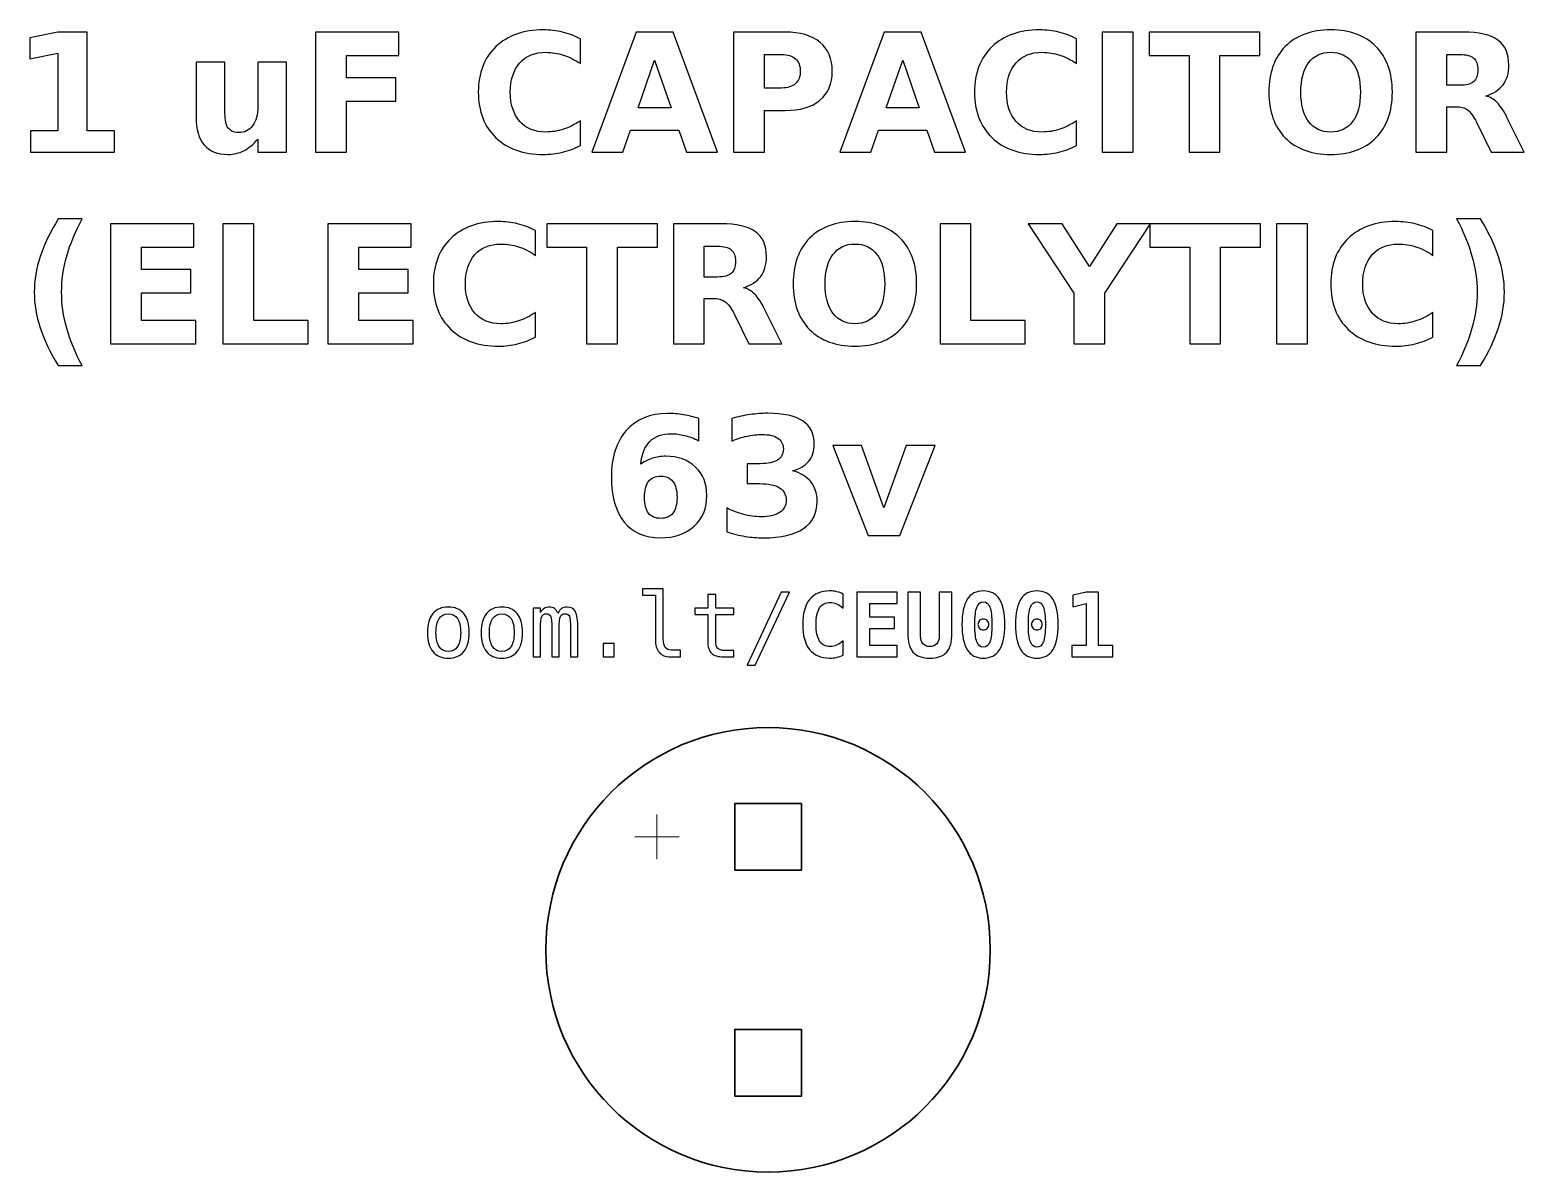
# Model space of a CAD drawing. Header units: centimetres. Extents: x -11.33 to -9.65, y -15.1 to -13.82.
import ezdxf

# ---------------------------------------------------------------- set-up
doc = ezdxf.new("R2010")
doc.units = ezdxf.units.CM
doc.header["$MEASUREMENT"] = 0
doc.layers.add('Layer 1', color=7, linetype='Continuous')

msp = doc.modelspace()

# ---------------------------------------------------------------- linework, layer by layer
at = {"layer": 'Layer 1', "color": 250, "lineweight": 35}
for points in [[(-10.5375, -14.7605), (-10.4625, -14.7605), (-10.4625, -14.6855), (-10.5375, -14.6855), (-10.5375, -14.7605)], [(-10.5375, -15.0145), (-10.4625, -15.0145), (-10.4625, -14.9395), (-10.5375, -14.9395), (-10.5375, -15.0145)]]:
    msp.add_lwpolyline(points, close=True, dxfattribs=at)
at = {"layer": 'Layer 1', "color": 7, "lineweight": 35}
msp.add_ellipse((-10.5, -14.85), major_axis=(0, 0.25), ratio=1, dxfattribs=at)
at = {"layer": 'Layer 1', "color": 250}
for points, knots in [([(-11.32972, -13.9288), (-11.32972, -13.9288), (-11.29897, -13.9288), (-11.29897, -13.9288), (-11.29897, -13.9288), (-11.29897, -13.9288), (-11.29897, -13.84154), (-11.29897, -13.84154), (-11.29897, -13.84154), (-11.29897, -13.84154), (-11.33052, -13.84805), (-11.33052, -13.84805), (-11.33052, -13.84805), (-11.33052, -13.84805), (-11.33052, -13.82435), (-11.33052, -13.82435), (-11.33052, -13.82435), (-11.33052, -13.82435), (-11.29916, -13.81783), (-11.29916, -13.81783), (-11.29916, -13.81783), (-11.29916, -13.81783), (-11.26607, -13.81783), (-11.26607, -13.81783), (-11.26607, -13.81783), (-11.26607, -13.81783), (-11.26607, -13.9288), (-11.26607, -13.9288), (-11.26607, -13.9288), (-11.26607, -13.9288), (-11.23532, -13.9288), (-11.23532, -13.9288), (-11.23532, -13.9288), (-11.23532, -13.9288), (-11.23532, -13.95285), (-11.23532, -13.95285), (-11.23532, -13.95285), (-11.23532, -13.95285), (-11.32972, -13.95285), (-11.32972, -13.95285), (-11.32972, -13.95285), (-11.32972, -13.95285), (-11.32972, -13.9288), (-11.32972, -13.9288)], [0, 0, 0, 0, 0.0909091, 0.0909091, 0.0909091, 0.0909091, 0.1818182, 0.1818182, 0.1818182, 0.1818182, 0.2727273, 0.2727273, 0.2727273, 0.2727273, 0.3636364, 0.3636364, 0.3636364, 0.3636364, 0.4545455, 0.4545455, 0.4545455, 0.4545455, 0.5454545, 0.5454545, 0.5454545, 0.5454545, 0.6363636, 0.6363636, 0.6363636, 0.6363636, 0.7272727, 0.7272727, 0.7272727, 0.7272727, 0.8181818, 0.8181818, 0.8181818, 0.8181818, 0.9090909, 0.9090909, 0.9090909, 0.9090909, 1, 1, 1, 1]), ([(-11.00921, -13.81783), (-11.00921, -13.81783), (-10.91525, -13.81783), (-10.91525, -13.81783), (-10.91525, -13.81783), (-10.91525, -13.81783), (-10.91525, -13.84416), (-10.91525, -13.84416), (-10.91525, -13.84416), (-10.91525, -13.84416), (-10.97439, -13.84416), (-10.97439, -13.84416), (-10.97439, -13.84416), (-10.97439, -13.84416), (-10.97439, -13.86929), (-10.97439, -13.86929), (-10.97439, -13.86929), (-10.97439, -13.86929), (-10.91877, -13.86929), (-10.91877, -13.86929), (-10.91877, -13.86929), (-10.91877, -13.86929), (-10.91877, -13.89562), (-10.91877, -13.89562), (-10.91877, -13.89562), (-10.91877, -13.89562), (-10.97439, -13.89562), (-10.97439, -13.89562), (-10.97439, -13.89562), (-10.97439, -13.89562), (-10.97439, -13.95285), (-10.97439, -13.95285), (-10.97439, -13.95285), (-10.97439, -13.95285), (-11.00921, -13.95285), (-11.00921, -13.95285), (-11.00921, -13.95285), (-11.00921, -13.95285), (-11.00921, -13.81783), (-11.00921, -13.81783)], [0, 0, 0, 0, 0.1, 0.1, 0.1, 0.1, 0.2, 0.2, 0.2, 0.2, 0.3, 0.3, 0.3, 0.3, 0.4, 0.4, 0.4, 0.4, 0.5, 0.5, 0.5, 0.5, 0.6, 0.6, 0.6, 0.6, 0.7, 0.7, 0.7, 0.7, 0.8, 0.8, 0.8, 0.8, 0.9, 0.9, 0.9, 0.9, 1, 1, 1, 1]), ([(-10.71112, -13.94544), (-10.71751, -13.94874), (-10.72418, -13.95124), (-10.73112, -13.95294), (-10.73112, -13.95294), (-10.73804, -13.95464), (-10.74529, -13.95547), (-10.75282, -13.95547), (-10.75282, -13.95547), (-10.77529, -13.95547), (-10.79311, -13.94918), (-10.80626, -13.93661), (-10.80626, -13.93661), (-10.81941, -13.92405), (-10.82598, -13.90701), (-10.82598, -13.88546), (-10.82598, -13.88546), (-10.82598, -13.86389), (-10.81941, -13.84682), (-10.80626, -13.83425), (-10.80626, -13.83425), (-10.79311, -13.82169), (-10.77529, -13.81539), (-10.75282, -13.81539), (-10.75282, -13.81539), (-10.74529, -13.81539), (-10.73804, -13.81623), (-10.73112, -13.81792), (-10.73112, -13.81792), (-10.72418, -13.81962), (-10.71751, -13.82212), (-10.71112, -13.82543), (-10.71112, -13.82543), (-10.71112, -13.82543), (-10.71112, -13.85336), (-10.71112, -13.85336), (-10.71112, -13.85336), (-10.71757, -13.84895), (-10.72393, -13.84574), (-10.7302, -13.8437), (-10.7302, -13.8437), (-10.73646, -13.84163), (-10.74307, -13.84061), (-10.75001, -13.84061), (-10.75001, -13.84061), (-10.76242, -13.84061), (-10.77221, -13.84459), (-10.77931, -13.85256), (-10.77931, -13.85256), (-10.78644, -13.86052), (-10.78999, -13.87148), (-10.78999, -13.88546), (-10.78999, -13.88546), (-10.78999, -13.89942), (-10.78644, -13.91034), (-10.77931, -13.91831), (-10.77931, -13.91831), (-10.77221, -13.92627), (-10.76242, -13.93025), (-10.75001, -13.93025), (-10.75001, -13.93025), (-10.74307, -13.93025), (-10.73646, -13.92924), (-10.7302, -13.92717), (-10.7302, -13.92717), (-10.72393, -13.92513), (-10.71757, -13.92192), (-10.71112, -13.91751), (-10.71112, -13.91751), (-10.71112, -13.91751), (-10.71112, -13.94544), (-10.71112, -13.94544)], [0, 0, 0, 0, 0.0555556, 0.0555556, 0.0555556, 0.0555556, 0.1111111, 0.1111111, 0.1111111, 0.1111111, 0.1666667, 0.1666667, 0.1666667, 0.1666667, 0.2222222, 0.2222222, 0.2222222, 0.2222222, 0.2777778, 0.2777778, 0.2777778, 0.2777778, 0.3333333, 0.3333333, 0.3333333, 0.3333333, 0.3888889, 0.3888889, 0.3888889, 0.3888889, 0.4444444, 0.4444444, 0.4444444, 0.4444444, 0.5, 0.5, 0.5, 0.5, 0.5555556, 0.5555556, 0.5555556, 0.5555556, 0.6111111, 0.6111111, 0.6111111, 0.6111111, 0.6666667, 0.6666667, 0.6666667, 0.6666667, 0.7222222, 0.7222222, 0.7222222, 0.7222222, 0.7777778, 0.7777778, 0.7777778, 0.7777778, 0.8333333, 0.8333333, 0.8333333, 0.8333333, 0.8888889, 0.8888889, 0.8888889, 0.8888889, 0.9444444, 0.9444444, 0.9444444, 0.9444444, 1, 1, 1, 1]), ([(-10.60037, -13.92828), (-10.60037, -13.92828), (-10.65482, -13.92828), (-10.65482, -13.92828), (-10.65482, -13.92828), (-10.65482, -13.92828), (-10.6634, -13.95285), (-10.6634, -13.95285), (-10.6634, -13.95285), (-10.6634, -13.95285), (-10.6984, -13.95285), (-10.6984, -13.95285), (-10.6984, -13.95285), (-10.6984, -13.95285), (-10.6484, -13.81783), (-10.6484, -13.81783), (-10.6484, -13.81783), (-10.6484, -13.81783), (-10.60688, -13.81783), (-10.60688, -13.81783), (-10.60688, -13.81783), (-10.60688, -13.81783), (-10.55687, -13.95285), (-10.55687, -13.95285), (-10.55687, -13.95285), (-10.55687, -13.95285), (-10.59188, -13.95285), (-10.59188, -13.95285), (-10.59188, -13.95285), (-10.59188, -13.95285), (-10.60037, -13.92828), (-10.60037, -13.92828)], [0, 0, 0, 0, 0.125, 0.125, 0.125, 0.125, 0.25, 0.25, 0.25, 0.25, 0.375, 0.375, 0.375, 0.375, 0.5, 0.5, 0.5, 0.5, 0.625, 0.625, 0.625, 0.625, 0.75, 0.75, 0.75, 0.75, 0.875, 0.875, 0.875, 0.875, 1, 1, 1, 1]), ([(-10.53894, -13.81783), (-10.53894, -13.81783), (-10.48116, -13.81783), (-10.48116, -13.81783), (-10.48116, -13.81783), (-10.46396, -13.81783), (-10.45078, -13.82166), (-10.44158, -13.82928), (-10.44158, -13.82928), (-10.43238, -13.83691), (-10.42778, -13.84777), (-10.42778, -13.86188), (-10.42778, -13.86188), (-10.42778, -13.87602), (-10.43238, -13.88692), (-10.44158, -13.89454), (-10.44158, -13.89454), (-10.45078, -13.90216), (-10.46396, -13.90599), (-10.48116, -13.90599), (-10.48116, -13.90599), (-10.48116, -13.90599), (-10.50412, -13.90599), (-10.50412, -13.90599), (-10.50412, -13.90599), (-10.50412, -13.90599), (-10.50412, -13.95285), (-10.50412, -13.95285), (-10.50412, -13.95285), (-10.50412, -13.95285), (-10.53894, -13.95285), (-10.53894, -13.95285), (-10.53894, -13.95285), (-10.53894, -13.95285), (-10.53894, -13.81783), (-10.53894, -13.81783)], [0, 0, 0, 0, 0.1111111, 0.1111111, 0.1111111, 0.1111111, 0.2222222, 0.2222222, 0.2222222, 0.2222222, 0.3333333, 0.3333333, 0.3333333, 0.3333333, 0.4444444, 0.4444444, 0.4444444, 0.4444444, 0.5555556, 0.5555556, 0.5555556, 0.5555556, 0.6666667, 0.6666667, 0.6666667, 0.6666667, 0.7777778, 0.7777778, 0.7777778, 0.7777778, 0.8888889, 0.8888889, 0.8888889, 0.8888889, 1, 1, 1, 1]), ([(-10.32129, -13.92828), (-10.32129, -13.92828), (-10.37574, -13.92828), (-10.37574, -13.92828), (-10.37574, -13.92828), (-10.37574, -13.92828), (-10.38432, -13.95285), (-10.38432, -13.95285), (-10.38432, -13.95285), (-10.38432, -13.95285), (-10.41932, -13.95285), (-10.41932, -13.95285), (-10.41932, -13.95285), (-10.41932, -13.95285), (-10.36932, -13.81783), (-10.36932, -13.81783), (-10.36932, -13.81783), (-10.36932, -13.81783), (-10.3278, -13.81783), (-10.3278, -13.81783), (-10.3278, -13.81783), (-10.3278, -13.81783), (-10.27779, -13.95285), (-10.27779, -13.95285), (-10.27779, -13.95285), (-10.27779, -13.95285), (-10.3128, -13.95285), (-10.3128, -13.95285), (-10.3128, -13.95285), (-10.3128, -13.95285), (-10.32129, -13.92828), (-10.32129, -13.92828)], [0, 0, 0, 0, 0.125, 0.125, 0.125, 0.125, 0.25, 0.25, 0.25, 0.25, 0.375, 0.375, 0.375, 0.375, 0.5, 0.5, 0.5, 0.5, 0.625, 0.625, 0.625, 0.625, 0.75, 0.75, 0.75, 0.75, 0.875, 0.875, 0.875, 0.875, 1, 1, 1, 1]), ([(-10.15278, -13.94544), (-10.15917, -13.94874), (-10.16584, -13.95124), (-10.17278, -13.95294), (-10.17278, -13.95294), (-10.1797, -13.95464), (-10.18695, -13.95547), (-10.19448, -13.95547), (-10.19448, -13.95547), (-10.21695, -13.95547), (-10.23477, -13.94918), (-10.24792, -13.93661), (-10.24792, -13.93661), (-10.26107, -13.92405), (-10.26764, -13.90701), (-10.26764, -13.88546), (-10.26764, -13.88546), (-10.26764, -13.86389), (-10.26107, -13.84682), (-10.24792, -13.83425), (-10.24792, -13.83425), (-10.23477, -13.82169), (-10.21695, -13.81539), (-10.19448, -13.81539), (-10.19448, -13.81539), (-10.18695, -13.81539), (-10.1797, -13.81623), (-10.17278, -13.81792), (-10.17278, -13.81792), (-10.16584, -13.81962), (-10.15917, -13.82212), (-10.15278, -13.82543), (-10.15278, -13.82543), (-10.15278, -13.82543), (-10.15278, -13.85336), (-10.15278, -13.85336), (-10.15278, -13.85336), (-10.15923, -13.84895), (-10.16559, -13.84574), (-10.17186, -13.8437), (-10.17186, -13.8437), (-10.17812, -13.84163), (-10.18473, -13.84061), (-10.19167, -13.84061), (-10.19167, -13.84061), (-10.20408, -13.84061), (-10.21387, -13.84459), (-10.22097, -13.85256), (-10.22097, -13.85256), (-10.2281, -13.86052), (-10.23165, -13.87148), (-10.23165, -13.88546), (-10.23165, -13.88546), (-10.23165, -13.89942), (-10.2281, -13.91034), (-10.22097, -13.91831), (-10.22097, -13.91831), (-10.21387, -13.92627), (-10.20408, -13.93025), (-10.19167, -13.93025), (-10.19167, -13.93025), (-10.18473, -13.93025), (-10.17812, -13.92924), (-10.17186, -13.92717), (-10.17186, -13.92717), (-10.16559, -13.92513), (-10.15923, -13.92192), (-10.15278, -13.91751), (-10.15278, -13.91751), (-10.15278, -13.91751), (-10.15278, -13.94544), (-10.15278, -13.94544)], [0, 0, 0, 0, 0.0555556, 0.0555556, 0.0555556, 0.0555556, 0.1111111, 0.1111111, 0.1111111, 0.1111111, 0.1666667, 0.1666667, 0.1666667, 0.1666667, 0.2222222, 0.2222222, 0.2222222, 0.2222222, 0.2777778, 0.2777778, 0.2777778, 0.2777778, 0.3333333, 0.3333333, 0.3333333, 0.3333333, 0.3888889, 0.3888889, 0.3888889, 0.3888889, 0.4444444, 0.4444444, 0.4444444, 0.4444444, 0.5, 0.5, 0.5, 0.5, 0.5555556, 0.5555556, 0.5555556, 0.5555556, 0.6111111, 0.6111111, 0.6111111, 0.6111111, 0.6666667, 0.6666667, 0.6666667, 0.6666667, 0.7222222, 0.7222222, 0.7222222, 0.7222222, 0.7777778, 0.7777778, 0.7777778, 0.7777778, 0.8333333, 0.8333333, 0.8333333, 0.8333333, 0.8888889, 0.8888889, 0.8888889, 0.8888889, 0.9444444, 0.9444444, 0.9444444, 0.9444444, 1, 1, 1, 1]), ([(-10.12395, -13.81783), (-10.12395, -13.81783), (-10.08913, -13.81783), (-10.08913, -13.81783), (-10.08913, -13.81783), (-10.08913, -13.81783), (-10.08913, -13.95285), (-10.08913, -13.95285), (-10.08913, -13.95285), (-10.08913, -13.95285), (-10.12395, -13.95285), (-10.12395, -13.95285), (-10.12395, -13.95285), (-10.12395, -13.95285), (-10.12395, -13.81783), (-10.12395, -13.81783)], [0, 0, 0, 0, 0.25, 0.25, 0.25, 0.25, 0.5, 0.5, 0.5, 0.5, 0.75, 0.75, 0.75, 0.75, 1, 1, 1, 1]), ([(-10.07116, -13.81783), (-10.07116, -13.81783), (-9.94673, -13.81783), (-9.94673, -13.81783), (-9.94673, -13.81783), (-9.94673, -13.81783), (-9.94673, -13.84416), (-9.94673, -13.84416), (-9.94673, -13.84416), (-9.94673, -13.84416), (-9.99149, -13.84416), (-9.99149, -13.84416), (-9.99149, -13.84416), (-9.99149, -13.84416), (-9.99149, -13.95285), (-9.99149, -13.95285), (-9.99149, -13.95285), (-9.99149, -13.95285), (-10.02631, -13.95285), (-10.02631, -13.95285), (-10.02631, -13.95285), (-10.02631, -13.95285), (-10.02631, -13.84416), (-10.02631, -13.84416), (-10.02631, -13.84416), (-10.02631, -13.84416), (-10.07116, -13.84416), (-10.07116, -13.84416), (-10.07116, -13.84416), (-10.07116, -13.84416), (-10.07116, -13.81783), (-10.07116, -13.81783)], [0, 0, 0, 0, 0.125, 0.125, 0.125, 0.125, 0.25, 0.25, 0.25, 0.25, 0.375, 0.375, 0.375, 0.375, 0.5, 0.5, 0.5, 0.5, 0.625, 0.625, 0.625, 0.625, 0.75, 0.75, 0.75, 0.75, 0.875, 0.875, 0.875, 0.875, 1, 1, 1, 1]), ([(-9.86704, -13.81539), (-9.84534, -13.81539), (-9.82833, -13.8216), (-9.81604, -13.83404), (-9.81604, -13.83404), (-9.80373, -13.84645), (-9.79758, -13.86358), (-9.79758, -13.88546), (-9.79758, -13.88546), (-9.79758, -13.90729), (-9.80373, -13.92442), (-9.81604, -13.93683), (-9.81604, -13.93683), (-9.82833, -13.94927), (-9.84534, -13.95547), (-9.86704, -13.95547), (-9.86704, -13.95547), (-9.88868, -13.95547), (-9.90565, -13.94927), (-9.918, -13.93683), (-9.918, -13.93683), (-9.93032, -13.92442), (-9.93649, -13.90729), (-9.93649, -13.88546), (-9.93649, -13.88546), (-9.93649, -13.86358), (-9.93032, -13.84645), (-9.918, -13.83404), (-9.918, -13.83404), (-9.90565, -13.8216), (-9.88868, -13.81539), (-9.86704, -13.81539)], [0, 0, 0, 0, 0.125, 0.125, 0.125, 0.125, 0.25, 0.25, 0.25, 0.25, 0.375, 0.375, 0.375, 0.375, 0.5, 0.5, 0.5, 0.5, 0.625, 0.625, 0.625, 0.625, 0.75, 0.75, 0.75, 0.75, 0.875, 0.875, 0.875, 0.875, 1, 1, 1, 1]), ([(-9.73643, -13.90176), (-9.73643, -13.90176), (-9.73643, -13.95285), (-9.73643, -13.95285), (-9.73643, -13.95285), (-9.73643, -13.95285), (-9.77125, -13.95285), (-9.77125, -13.95285), (-9.77125, -13.95285), (-9.77125, -13.95285), (-9.77125, -13.81783), (-9.77125, -13.81783), (-9.77125, -13.81783), (-9.77125, -13.81783), (-9.71807, -13.81783), (-9.71807, -13.81783), (-9.71807, -13.81783), (-9.70029, -13.81783), (-9.68723, -13.82083), (-9.67896, -13.82678), (-9.67896, -13.82678), (-9.67065, -13.83274), (-9.66652, -13.84219), (-9.66652, -13.85509), (-9.66652, -13.85509), (-9.66652, -13.86401), (-9.66868, -13.87136), (-9.67297, -13.87707), (-9.67297, -13.87707), (-9.67729, -13.88281), (-9.6838, -13.88704), (-9.69248, -13.88972), (-9.69248, -13.88972), (-9.68772, -13.89084), (-9.68343, -13.89327), (-9.67967, -13.8971), (-9.67967, -13.8971), (-9.6759, -13.90093), (-9.6721, -13.90673), (-9.66824, -13.91451), (-9.66824, -13.91451), (-9.66824, -13.91451), (-9.64932, -13.95285), (-9.64932, -13.95285), (-9.64932, -13.95285), (-9.64932, -13.95285), (-9.68643, -13.95285), (-9.68643, -13.95285), (-9.68643, -13.95285), (-9.68643, -13.95285), (-9.70288, -13.9193), (-9.70288, -13.9193), (-9.70288, -13.9193), (-9.70618, -13.91257), (-9.70955, -13.90794), (-9.71297, -13.90547), (-9.71297, -13.90547), (-9.71637, -13.903), (-9.72091, -13.90176), (-9.72659, -13.90176), (-9.72659, -13.90176), (-9.72659, -13.90176), (-9.73643, -13.90176), (-9.73643, -13.90176)], [0, 0, 0, 0, 0.0625, 0.0625, 0.0625, 0.0625, 0.125, 0.125, 0.125, 0.125, 0.1875, 0.1875, 0.1875, 0.1875, 0.25, 0.25, 0.25, 0.25, 0.3125, 0.3125, 0.3125, 0.3125, 0.375, 0.375, 0.375, 0.375, 0.4375, 0.4375, 0.4375, 0.4375, 0.5, 0.5, 0.5, 0.5, 0.5625, 0.5625, 0.5625, 0.5625, 0.625, 0.625, 0.625, 0.625, 0.6875, 0.6875, 0.6875, 0.6875, 0.75, 0.75, 0.75, 0.75, 0.8125, 0.8125, 0.8125, 0.8125, 0.875, 0.875, 0.875, 0.875, 0.9375, 0.9375, 0.9375, 0.9375, 1, 1, 1, 1]), ([(-11.14358, -13.91343), (-11.14358, -13.91343), (-11.14358, -13.85157), (-11.14358, -13.85157), (-11.14358, -13.85157), (-11.14358, -13.85157), (-11.11102, -13.85157), (-11.11102, -13.85157), (-11.11102, -13.85157), (-11.11102, -13.85157), (-11.11102, -13.8617), (-11.11102, -13.8617), (-11.11102, -13.8617), (-11.11102, -13.86719), (-11.11105, -13.87407), (-11.11111, -13.88235), (-11.11111, -13.88235), (-11.11117, -13.89065), (-11.1112, -13.89618), (-11.1112, -13.89895), (-11.1112, -13.89895), (-11.1112, -13.9071), (-11.11099, -13.91297), (-11.11055, -13.91655), (-11.11055, -13.91655), (-11.11015, -13.92013), (-11.10941, -13.92272), (-11.10839, -13.92436), (-11.10839, -13.92436), (-11.10707, -13.92649), (-11.10534, -13.92809), (-11.10321, -13.92924), (-11.10321, -13.92924), (-11.10105, -13.93038), (-11.09861, -13.93096), (-11.09583, -13.93096), (-11.09583, -13.93096), (-11.08907, -13.93096), (-11.08376, -13.92837), (-11.0799, -13.92319), (-11.0799, -13.92319), (-11.07604, -13.918), (-11.07413, -13.91081), (-11.07413, -13.90158), (-11.07413, -13.90158), (-11.07413, -13.90158), (-11.07413, -13.85157), (-11.07413, -13.85157), (-11.07413, -13.85157), (-11.07413, -13.85157), (-11.04175, -13.85157), (-11.04175, -13.85157), (-11.04175, -13.85157), (-11.04175, -13.85157), (-11.04175, -13.95285), (-11.04175, -13.95285), (-11.04175, -13.95285), (-11.04175, -13.95285), (-11.07413, -13.95285), (-11.07413, -13.95285), (-11.07413, -13.95285), (-11.07413, -13.95285), (-11.07413, -13.93819), (-11.07413, -13.93819), (-11.07413, -13.93819), (-11.07901, -13.94411), (-11.08419, -13.94847), (-11.08962, -13.95128), (-11.08962, -13.95128), (-11.09509, -13.95408), (-11.10111, -13.95547), (-11.10768, -13.95547), (-11.10768, -13.95547), (-11.11938, -13.95547), (-11.12827, -13.95189), (-11.13441, -13.9447), (-11.13441, -13.9447), (-11.14053, -13.93754), (-11.14358, -13.92711), (-11.14358, -13.91343)], [0, 0, 0, 0, 0.05, 0.05, 0.05, 0.05, 0.1, 0.1, 0.1, 0.1, 0.15, 0.15, 0.15, 0.15, 0.2, 0.2, 0.2, 0.2, 0.25, 0.25, 0.25, 0.25, 0.3, 0.3, 0.3, 0.3, 0.35, 0.35, 0.35, 0.35, 0.4, 0.4, 0.4, 0.4, 0.45, 0.45, 0.45, 0.45, 0.5, 0.5, 0.5, 0.5, 0.55, 0.55, 0.55, 0.55, 0.6, 0.6, 0.6, 0.6, 0.65, 0.65, 0.65, 0.65, 0.7, 0.7, 0.7, 0.7, 0.75, 0.75, 0.75, 0.75, 0.8, 0.8, 0.8, 0.8, 0.85, 0.85, 0.85, 0.85, 0.9, 0.9, 0.9, 0.9, 0.95, 0.95, 0.95, 0.95, 1, 1, 1, 1]), ([(-10.64614, -13.90321), (-10.64614, -13.90321), (-10.60913, -13.90321), (-10.60913, -13.90321), (-10.60913, -13.90321), (-10.60913, -13.90321), (-10.62759, -13.8495), (-10.62759, -13.8495), (-10.62759, -13.8495), (-10.62759, -13.8495), (-10.64614, -13.90321), (-10.64614, -13.90321)], [0, 0, 0, 0, 0.3333333, 0.3333333, 0.3333333, 0.3333333, 0.6666667, 0.6666667, 0.6666667, 0.6666667, 1, 1, 1, 1]), ([(-10.50412, -13.84305), (-10.50412, -13.84305), (-10.50412, -13.88077), (-10.50412, -13.88077), (-10.50412, -13.88077), (-10.50412, -13.88077), (-10.48486, -13.88077), (-10.48486, -13.88077), (-10.48486, -13.88077), (-10.4781, -13.88077), (-10.47288, -13.87914), (-10.46921, -13.87583), (-10.46921, -13.87583), (-10.46554, -13.87256), (-10.46368, -13.8679), (-10.46368, -13.86188), (-10.46368, -13.86188), (-10.46368, -13.85583), (-10.46554, -13.8512), (-10.46921, -13.84793), (-10.46921, -13.84793), (-10.47288, -13.84469), (-10.4781, -13.84305), (-10.48486, -13.84305), (-10.48486, -13.84305), (-10.48486, -13.84305), (-10.50412, -13.84305), (-10.50412, -13.84305)], [0, 0, 0, 0, 0.1428571, 0.1428571, 0.1428571, 0.1428571, 0.2857143, 0.2857143, 0.2857143, 0.2857143, 0.4285714, 0.4285714, 0.4285714, 0.4285714, 0.5714286, 0.5714286, 0.5714286, 0.5714286, 0.7142857, 0.7142857, 0.7142857, 0.7142857, 0.8571429, 0.8571429, 0.8571429, 0.8571429, 1, 1, 1, 1]), ([(-10.36706, -13.90321), (-10.36706, -13.90321), (-10.33005, -13.90321), (-10.33005, -13.90321), (-10.33005, -13.90321), (-10.33005, -13.90321), (-10.34851, -13.8495), (-10.34851, -13.8495), (-10.34851, -13.8495), (-10.34851, -13.8495), (-10.36706, -13.90321), (-10.36706, -13.90321)], [0, 0, 0, 0, 0.3333333, 0.3333333, 0.3333333, 0.3333333, 0.6666667, 0.6666667, 0.6666667, 0.6666667, 1, 1, 1, 1]), ([(-9.86704, -13.84061), (-9.87766, -13.84061), (-9.88587, -13.84453), (-9.89173, -13.85237), (-9.89173, -13.85237), (-9.89757, -13.86021), (-9.9005, -13.87123), (-9.9005, -13.88546), (-9.9005, -13.88546), (-9.9005, -13.89966), (-9.89757, -13.91065), (-9.89173, -13.91849), (-9.89173, -13.91849), (-9.88587, -13.92633), (-9.87766, -13.93025), (-9.86704, -13.93025), (-9.86704, -13.93025), (-9.85636, -13.93025), (-9.84811, -13.92633), (-9.84225, -13.91849), (-9.84225, -13.91849), (-9.83642, -13.91065), (-9.83348, -13.89966), (-9.83348, -13.88546), (-9.83348, -13.88546), (-9.83348, -13.87123), (-9.83642, -13.86021), (-9.84225, -13.85237), (-9.84225, -13.85237), (-9.84811, -13.84453), (-9.85636, -13.84061), (-9.86704, -13.84061)], [0, 0, 0, 0, 0.125, 0.125, 0.125, 0.125, 0.25, 0.25, 0.25, 0.25, 0.375, 0.375, 0.375, 0.375, 0.5, 0.5, 0.5, 0.5, 0.625, 0.625, 0.625, 0.625, 0.75, 0.75, 0.75, 0.75, 0.875, 0.875, 0.875, 0.875, 1, 1, 1, 1]), ([(-9.72177, -13.87772), (-9.71448, -13.87772), (-9.70924, -13.87636), (-9.70609, -13.87364), (-9.70609, -13.87364), (-9.70291, -13.87093), (-9.70133, -13.86645), (-9.70133, -13.86024), (-9.70133, -13.86024), (-9.70133, -13.8541), (-9.70291, -13.84969), (-9.70609, -13.84703), (-9.70609, -13.84703), (-9.70924, -13.84438), (-9.71448, -13.84305), (-9.72177, -13.84305), (-9.72177, -13.84305), (-9.72177, -13.84305), (-9.73643, -13.84305), (-9.73643, -13.84305), (-9.73643, -13.84305), (-9.73643, -13.84305), (-9.73643, -13.87772), (-9.73643, -13.87772), (-9.73643, -13.87772), (-9.73643, -13.87772), (-9.72177, -13.87772), (-9.72177, -13.87772)], [0, 0, 0, 0, 0.1428571, 0.1428571, 0.1428571, 0.1428571, 0.2857143, 0.2857143, 0.2857143, 0.2857143, 0.4285714, 0.4285714, 0.4285714, 0.4285714, 0.5714286, 0.5714286, 0.5714286, 0.5714286, 0.7142857, 0.7142857, 0.7142857, 0.7142857, 0.8571429, 0.8571429, 0.8571429, 0.8571429, 1, 1, 1, 1]), ([(-11.27169, -14.19286), (-11.27169, -14.19286), (-11.29854, -14.19286), (-11.29854, -14.19286), (-11.29854, -14.19286), (-11.30777, -14.17798), (-11.31459, -14.16381), (-11.31898, -14.15038), (-11.31898, -14.15038), (-11.32339, -14.13699), (-11.32558, -14.12368), (-11.32558, -14.11047), (-11.32558, -14.11047), (-11.32558, -14.09726), (-11.32336, -14.08389), (-11.31895, -14.07037), (-11.31895, -14.07037), (-11.3145, -14.05682), (-11.30771, -14.04268), (-11.29854, -14.0279), (-11.29854, -14.0279), (-11.29854, -14.0279), (-11.27169, -14.0279), (-11.27169, -14.0279), (-11.27169, -14.0279), (-11.2794, -14.04219), (-11.28518, -14.05617), (-11.28903, -14.06982), (-11.28903, -14.06982), (-11.29289, -14.08346), (-11.29484, -14.09695), (-11.29484, -14.11028), (-11.29484, -14.11028), (-11.29484, -14.12362), (-11.29292, -14.13711), (-11.2891, -14.15081), (-11.2891, -14.15081), (-11.28527, -14.16449), (-11.27946, -14.1785), (-11.27169, -14.19286)], [0, 0, 0, 0, 0.1, 0.1, 0.1, 0.1, 0.2, 0.2, 0.2, 0.2, 0.3, 0.3, 0.3, 0.3, 0.4, 0.4, 0.4, 0.4, 0.5, 0.5, 0.5, 0.5, 0.6, 0.6, 0.6, 0.6, 0.7, 0.7, 0.7, 0.7, 0.8, 0.8, 0.8, 0.8, 0.9, 0.9, 0.9, 0.9, 1, 1, 1, 1]), ([(-11.23986, -14.03342), (-11.23986, -14.03342), (-11.1459, -14.03342), (-11.1459, -14.03342), (-11.1459, -14.03342), (-11.1459, -14.03342), (-11.1459, -14.05975), (-11.1459, -14.05975), (-11.1459, -14.05975), (-11.1459, -14.05975), (-11.20504, -14.05975), (-11.20504, -14.05975), (-11.20504, -14.05975), (-11.20504, -14.05975), (-11.20504, -14.08488), (-11.20504, -14.08488), (-11.20504, -14.08488), (-11.20504, -14.08488), (-11.14945, -14.08488), (-11.14945, -14.08488), (-11.14945, -14.08488), (-11.14945, -14.08488), (-11.14945, -14.11121), (-11.14945, -14.11121), (-11.14945, -14.11121), (-11.14945, -14.11121), (-11.20504, -14.11121), (-11.20504, -14.11121), (-11.20504, -14.11121), (-11.20504, -14.11121), (-11.20504, -14.14211), (-11.20504, -14.14211), (-11.20504, -14.14211), (-11.20504, -14.14211), (-11.14392, -14.14211), (-11.14392, -14.14211), (-11.14392, -14.14211), (-11.14392, -14.14211), (-11.14392, -14.16844), (-11.14392, -14.16844), (-11.14392, -14.16844), (-11.14392, -14.16844), (-11.23986, -14.16844), (-11.23986, -14.16844), (-11.23986, -14.16844), (-11.23986, -14.16844), (-11.23986, -14.03342), (-11.23986, -14.03342)], [0, 0, 0, 0, 0.0833333, 0.0833333, 0.0833333, 0.0833333, 0.1666667, 0.1666667, 0.1666667, 0.1666667, 0.25, 0.25, 0.25, 0.25, 0.3333333, 0.3333333, 0.3333333, 0.3333333, 0.4166667, 0.4166667, 0.4166667, 0.4166667, 0.5, 0.5, 0.5, 0.5, 0.5833333, 0.5833333, 0.5833333, 0.5833333, 0.6666667, 0.6666667, 0.6666667, 0.6666667, 0.75, 0.75, 0.75, 0.75, 0.8333333, 0.8333333, 0.8333333, 0.8333333, 0.9166667, 0.9166667, 0.9166667, 0.9166667, 1, 1, 1, 1]), ([(-11.11333, -14.03342), (-11.11333, -14.03342), (-11.07851, -14.03342), (-11.07851, -14.03342), (-11.07851, -14.03342), (-11.07851, -14.03342), (-11.07851, -14.14211), (-11.07851, -14.14211), (-11.07851, -14.14211), (-11.07851, -14.14211), (-11.01739, -14.14211), (-11.01739, -14.14211), (-11.01739, -14.14211), (-11.01739, -14.14211), (-11.01739, -14.16844), (-11.01739, -14.16844), (-11.01739, -14.16844), (-11.01739, -14.16844), (-11.11333, -14.16844), (-11.11333, -14.16844), (-11.11333, -14.16844), (-11.11333, -14.16844), (-11.11333, -14.03342), (-11.11333, -14.03342)], [0, 0, 0, 0, 0.1666667, 0.1666667, 0.1666667, 0.1666667, 0.3333333, 0.3333333, 0.3333333, 0.3333333, 0.5, 0.5, 0.5, 0.5, 0.6666667, 0.6666667, 0.6666667, 0.6666667, 0.8333333, 0.8333333, 0.8333333, 0.8333333, 1, 1, 1, 1]), ([(-10.99532, -14.03342), (-10.99532, -14.03342), (-10.90136, -14.03342), (-10.90136, -14.03342), (-10.90136, -14.03342), (-10.90136, -14.03342), (-10.90136, -14.05975), (-10.90136, -14.05975), (-10.90136, -14.05975), (-10.90136, -14.05975), (-10.9605, -14.05975), (-10.9605, -14.05975), (-10.9605, -14.05975), (-10.9605, -14.05975), (-10.9605, -14.08488), (-10.9605, -14.08488), (-10.9605, -14.08488), (-10.9605, -14.08488), (-10.90491, -14.08488), (-10.90491, -14.08488), (-10.90491, -14.08488), (-10.90491, -14.08488), (-10.90491, -14.11121), (-10.90491, -14.11121), (-10.90491, -14.11121), (-10.90491, -14.11121), (-10.9605, -14.11121), (-10.9605, -14.11121), (-10.9605, -14.11121), (-10.9605, -14.11121), (-10.9605, -14.14211), (-10.9605, -14.14211), (-10.9605, -14.14211), (-10.9605, -14.14211), (-10.89938, -14.14211), (-10.89938, -14.14211), (-10.89938, -14.14211), (-10.89938, -14.14211), (-10.89938, -14.16844), (-10.89938, -14.16844), (-10.89938, -14.16844), (-10.89938, -14.16844), (-10.99532, -14.16844), (-10.99532, -14.16844), (-10.99532, -14.16844), (-10.99532, -14.16844), (-10.99532, -14.03342), (-10.99532, -14.03342)], [0, 0, 0, 0, 0.0833333, 0.0833333, 0.0833333, 0.0833333, 0.1666667, 0.1666667, 0.1666667, 0.1666667, 0.25, 0.25, 0.25, 0.25, 0.3333333, 0.3333333, 0.3333333, 0.3333333, 0.4166667, 0.4166667, 0.4166667, 0.4166667, 0.5, 0.5, 0.5, 0.5, 0.5833333, 0.5833333, 0.5833333, 0.5833333, 0.6666667, 0.6666667, 0.6666667, 0.6666667, 0.75, 0.75, 0.75, 0.75, 0.8333333, 0.8333333, 0.8333333, 0.8333333, 0.9166667, 0.9166667, 0.9166667, 0.9166667, 1, 1, 1, 1]), ([(-10.76171, -14.16103), (-10.7681, -14.16433), (-10.77477, -14.16683), (-10.78171, -14.16853), (-10.78171, -14.16853), (-10.78863, -14.17023), (-10.79588, -14.17106), (-10.80341, -14.17106), (-10.80341, -14.17106), (-10.82588, -14.17106), (-10.8437, -14.16477), (-10.85685, -14.1522), (-10.85685, -14.1522), (-10.87, -14.13964), (-10.87657, -14.1226), (-10.87657, -14.10105), (-10.87657, -14.10105), (-10.87657, -14.07948), (-10.87, -14.06241), (-10.85685, -14.04984), (-10.85685, -14.04984), (-10.8437, -14.03728), (-10.82588, -14.03098), (-10.80341, -14.03098), (-10.80341, -14.03098), (-10.79588, -14.03098), (-10.78863, -14.03182), (-10.78171, -14.03351), (-10.78171, -14.03351), (-10.77477, -14.03521), (-10.7681, -14.03771), (-10.76171, -14.04102), (-10.76171, -14.04102), (-10.76171, -14.04102), (-10.76171, -14.06895), (-10.76171, -14.06895), (-10.76171, -14.06895), (-10.76816, -14.06454), (-10.77452, -14.06133), (-10.78079, -14.05929), (-10.78079, -14.05929), (-10.78705, -14.05722), (-10.79366, -14.0562), (-10.8006, -14.0562), (-10.8006, -14.0562), (-10.81301, -14.0562), (-10.8228, -14.06018), (-10.8299, -14.06815), (-10.8299, -14.06815), (-10.83703, -14.07611), (-10.84058, -14.08707), (-10.84058, -14.10105), (-10.84058, -14.10105), (-10.84058, -14.11501), (-10.83703, -14.12593), (-10.8299, -14.1339), (-10.8299, -14.1339), (-10.8228, -14.14186), (-10.81301, -14.14584), (-10.8006, -14.14584), (-10.8006, -14.14584), (-10.79366, -14.14584), (-10.78705, -14.14483), (-10.78079, -14.14276), (-10.78079, -14.14276), (-10.77452, -14.14072), (-10.76816, -14.13751), (-10.76171, -14.1331), (-10.76171, -14.1331), (-10.76171, -14.1331), (-10.76171, -14.16103), (-10.76171, -14.16103)], [0, 0, 0, 0, 0.0555556, 0.0555556, 0.0555556, 0.0555556, 0.1111111, 0.1111111, 0.1111111, 0.1111111, 0.1666667, 0.1666667, 0.1666667, 0.1666667, 0.2222222, 0.2222222, 0.2222222, 0.2222222, 0.2777778, 0.2777778, 0.2777778, 0.2777778, 0.3333333, 0.3333333, 0.3333333, 0.3333333, 0.3888889, 0.3888889, 0.3888889, 0.3888889, 0.4444444, 0.4444444, 0.4444444, 0.4444444, 0.5, 0.5, 0.5, 0.5, 0.5555556, 0.5555556, 0.5555556, 0.5555556, 0.6111111, 0.6111111, 0.6111111, 0.6111111, 0.6666667, 0.6666667, 0.6666667, 0.6666667, 0.7222222, 0.7222222, 0.7222222, 0.7222222, 0.7777778, 0.7777778, 0.7777778, 0.7777778, 0.8333333, 0.8333333, 0.8333333, 0.8333333, 0.8888889, 0.8888889, 0.8888889, 0.8888889, 0.9444444, 0.9444444, 0.9444444, 0.9444444, 1, 1, 1, 1]), ([(-10.74899, -14.03342), (-10.74899, -14.03342), (-10.62456, -14.03342), (-10.62456, -14.03342), (-10.62456, -14.03342), (-10.62456, -14.03342), (-10.62456, -14.05975), (-10.62456, -14.05975), (-10.62456, -14.05975), (-10.62456, -14.05975), (-10.66932, -14.05975), (-10.66932, -14.05975), (-10.66932, -14.05975), (-10.66932, -14.05975), (-10.66932, -14.16844), (-10.66932, -14.16844), (-10.66932, -14.16844), (-10.66932, -14.16844), (-10.70414, -14.16844), (-10.70414, -14.16844), (-10.70414, -14.16844), (-10.70414, -14.16844), (-10.70414, -14.05975), (-10.70414, -14.05975), (-10.70414, -14.05975), (-10.70414, -14.05975), (-10.74899, -14.05975), (-10.74899, -14.05975), (-10.74899, -14.05975), (-10.74899, -14.05975), (-10.74899, -14.03342), (-10.74899, -14.03342)], [0, 0, 0, 0, 0.125, 0.125, 0.125, 0.125, 0.25, 0.25, 0.25, 0.25, 0.375, 0.375, 0.375, 0.375, 0.5, 0.5, 0.5, 0.5, 0.625, 0.625, 0.625, 0.625, 0.75, 0.75, 0.75, 0.75, 0.875, 0.875, 0.875, 0.875, 1, 1, 1, 1]), ([(-10.57172, -14.11735), (-10.57172, -14.11735), (-10.57172, -14.16844), (-10.57172, -14.16844), (-10.57172, -14.16844), (-10.57172, -14.16844), (-10.60654, -14.16844), (-10.60654, -14.16844), (-10.60654, -14.16844), (-10.60654, -14.16844), (-10.60654, -14.03342), (-10.60654, -14.03342), (-10.60654, -14.03342), (-10.60654, -14.03342), (-10.55336, -14.03342), (-10.55336, -14.03342), (-10.55336, -14.03342), (-10.53558, -14.03342), (-10.52252, -14.03642), (-10.51425, -14.04237), (-10.51425, -14.04237), (-10.50594, -14.04833), (-10.50181, -14.05778), (-10.50181, -14.07068), (-10.50181, -14.07068), (-10.50181, -14.0796), (-10.50397, -14.08695), (-10.50826, -14.09266), (-10.50826, -14.09266), (-10.51258, -14.0984), (-10.51909, -14.10263), (-10.52777, -14.10531), (-10.52777, -14.10531), (-10.52301, -14.10643), (-10.51872, -14.10886), (-10.51496, -14.11269), (-10.51496, -14.11269), (-10.51119, -14.11652), (-10.50739, -14.12232), (-10.50353, -14.1301), (-10.50353, -14.1301), (-10.50353, -14.1301), (-10.48461, -14.16844), (-10.48461, -14.16844), (-10.48461, -14.16844), (-10.48461, -14.16844), (-10.52172, -14.16844), (-10.52172, -14.16844), (-10.52172, -14.16844), (-10.52172, -14.16844), (-10.53817, -14.13489), (-10.53817, -14.13489), (-10.53817, -14.13489), (-10.54147, -14.12816), (-10.54484, -14.12353), (-10.54826, -14.12106), (-10.54826, -14.12106), (-10.55166, -14.11859), (-10.5562, -14.11735), (-10.56188, -14.11735), (-10.56188, -14.11735), (-10.56188, -14.11735), (-10.57172, -14.11735), (-10.57172, -14.11735)], [0, 0, 0, 0, 0.0625, 0.0625, 0.0625, 0.0625, 0.125, 0.125, 0.125, 0.125, 0.1875, 0.1875, 0.1875, 0.1875, 0.25, 0.25, 0.25, 0.25, 0.3125, 0.3125, 0.3125, 0.3125, 0.375, 0.375, 0.375, 0.375, 0.4375, 0.4375, 0.4375, 0.4375, 0.5, 0.5, 0.5, 0.5, 0.5625, 0.5625, 0.5625, 0.5625, 0.625, 0.625, 0.625, 0.625, 0.6875, 0.6875, 0.6875, 0.6875, 0.75, 0.75, 0.75, 0.75, 0.8125, 0.8125, 0.8125, 0.8125, 0.875, 0.875, 0.875, 0.875, 0.9375, 0.9375, 0.9375, 0.9375, 1, 1, 1, 1]), ([(-10.40226, -14.03098), (-10.38056, -14.03098), (-10.36355, -14.03719), (-10.35126, -14.04963), (-10.35126, -14.04963), (-10.33895, -14.06204), (-10.3328, -14.07917), (-10.3328, -14.10105), (-10.3328, -14.10105), (-10.3328, -14.12288), (-10.33895, -14.14001), (-10.35126, -14.15242), (-10.35126, -14.15242), (-10.36355, -14.16486), (-10.38056, -14.17106), (-10.40226, -14.17106), (-10.40226, -14.17106), (-10.4239, -14.17106), (-10.44087, -14.16486), (-10.45322, -14.15242), (-10.45322, -14.15242), (-10.46554, -14.14001), (-10.47171, -14.12288), (-10.47171, -14.10105), (-10.47171, -14.10105), (-10.47171, -14.07917), (-10.46554, -14.06204), (-10.45322, -14.04963), (-10.45322, -14.04963), (-10.44087, -14.03719), (-10.4239, -14.03098), (-10.40226, -14.03098)], [0, 0, 0, 0, 0.125, 0.125, 0.125, 0.125, 0.25, 0.25, 0.25, 0.25, 0.375, 0.375, 0.375, 0.375, 0.5, 0.5, 0.5, 0.5, 0.625, 0.625, 0.625, 0.625, 0.75, 0.75, 0.75, 0.75, 0.875, 0.875, 0.875, 0.875, 1, 1, 1, 1]), ([(-10.30647, -14.03342), (-10.30647, -14.03342), (-10.27165, -14.03342), (-10.27165, -14.03342), (-10.27165, -14.03342), (-10.27165, -14.03342), (-10.27165, -14.14211), (-10.27165, -14.14211), (-10.27165, -14.14211), (-10.27165, -14.14211), (-10.21053, -14.14211), (-10.21053, -14.14211), (-10.21053, -14.14211), (-10.21053, -14.14211), (-10.21053, -14.16844), (-10.21053, -14.16844), (-10.21053, -14.16844), (-10.21053, -14.16844), (-10.30647, -14.16844), (-10.30647, -14.16844), (-10.30647, -14.16844), (-10.30647, -14.16844), (-10.30647, -14.03342), (-10.30647, -14.03342)], [0, 0, 0, 0, 0.1666667, 0.1666667, 0.1666667, 0.1666667, 0.3333333, 0.3333333, 0.3333333, 0.3333333, 0.5, 0.5, 0.5, 0.5, 0.6666667, 0.6666667, 0.6666667, 0.6666667, 0.8333333, 0.8333333, 0.8333333, 0.8333333, 1, 1, 1, 1]), ([(-10.20729, -14.03342), (-10.20729, -14.03342), (-10.16923, -14.03342), (-10.16923, -14.03342), (-10.16923, -14.03342), (-10.16923, -14.03342), (-10.13845, -14.08155), (-10.13845, -14.08155), (-10.13845, -14.08155), (-10.13845, -14.08155), (-10.10771, -14.03342), (-10.10771, -14.03342), (-10.10771, -14.03342), (-10.10771, -14.03342), (-10.06956, -14.03342), (-10.06956, -14.03342), (-10.06956, -14.03342), (-10.06956, -14.03342), (-10.12101, -14.11155), (-10.12101, -14.11155), (-10.12101, -14.11155), (-10.12101, -14.11155), (-10.12101, -14.16844), (-10.12101, -14.16844), (-10.12101, -14.16844), (-10.12101, -14.16844), (-10.15583, -14.16844), (-10.15583, -14.16844), (-10.15583, -14.16844), (-10.15583, -14.16844), (-10.15583, -14.11155), (-10.15583, -14.11155), (-10.15583, -14.11155), (-10.15583, -14.11155), (-10.20729, -14.03342), (-10.20729, -14.03342)], [0, 0, 0, 0, 0.1111111, 0.1111111, 0.1111111, 0.1111111, 0.2222222, 0.2222222, 0.2222222, 0.2222222, 0.3333333, 0.3333333, 0.3333333, 0.3333333, 0.4444444, 0.4444444, 0.4444444, 0.4444444, 0.5555556, 0.5555556, 0.5555556, 0.5555556, 0.6666667, 0.6666667, 0.6666667, 0.6666667, 0.7777778, 0.7777778, 0.7777778, 0.7777778, 0.8888889, 0.8888889, 0.8888889, 0.8888889, 1, 1, 1, 1]), ([(-10.07045, -14.03342), (-10.07045, -14.03342), (-9.94602, -14.03342), (-9.94602, -14.03342), (-9.94602, -14.03342), (-9.94602, -14.03342), (-9.94602, -14.05975), (-9.94602, -14.05975), (-9.94602, -14.05975), (-9.94602, -14.05975), (-9.99078, -14.05975), (-9.99078, -14.05975), (-9.99078, -14.05975), (-9.99078, -14.05975), (-9.99078, -14.16844), (-9.99078, -14.16844), (-9.99078, -14.16844), (-9.99078, -14.16844), (-10.0256, -14.16844), (-10.0256, -14.16844), (-10.0256, -14.16844), (-10.0256, -14.16844), (-10.0256, -14.05975), (-10.0256, -14.05975), (-10.0256, -14.05975), (-10.0256, -14.05975), (-10.07045, -14.05975), (-10.07045, -14.05975), (-10.07045, -14.05975), (-10.07045, -14.05975), (-10.07045, -14.03342), (-10.07045, -14.03342)], [0, 0, 0, 0, 0.125, 0.125, 0.125, 0.125, 0.25, 0.25, 0.25, 0.25, 0.375, 0.375, 0.375, 0.375, 0.5, 0.5, 0.5, 0.5, 0.625, 0.625, 0.625, 0.625, 0.75, 0.75, 0.75, 0.75, 0.875, 0.875, 0.875, 0.875, 1, 1, 1, 1]), ([(-9.928, -14.03342), (-9.928, -14.03342), (-9.89318, -14.03342), (-9.89318, -14.03342), (-9.89318, -14.03342), (-9.89318, -14.03342), (-9.89318, -14.16844), (-9.89318, -14.16844), (-9.89318, -14.16844), (-9.89318, -14.16844), (-9.928, -14.16844), (-9.928, -14.16844), (-9.928, -14.16844), (-9.928, -14.16844), (-9.928, -14.03342), (-9.928, -14.03342)], [0, 0, 0, 0, 0.25, 0.25, 0.25, 0.25, 0.5, 0.5, 0.5, 0.5, 0.75, 0.75, 0.75, 0.75, 1, 1, 1, 1]), ([(-9.75202, -14.16103), (-9.75841, -14.16433), (-9.76508, -14.16683), (-9.77202, -14.16853), (-9.77202, -14.16853), (-9.77894, -14.17023), (-9.78619, -14.17106), (-9.79372, -14.17106), (-9.79372, -14.17106), (-9.81619, -14.17106), (-9.83401, -14.16477), (-9.84716, -14.1522), (-9.84716, -14.1522), (-9.86031, -14.13964), (-9.86688, -14.1226), (-9.86688, -14.10105), (-9.86688, -14.10105), (-9.86688, -14.07948), (-9.86031, -14.06241), (-9.84716, -14.04984), (-9.84716, -14.04984), (-9.83401, -14.03728), (-9.81619, -14.03098), (-9.79372, -14.03098), (-9.79372, -14.03098), (-9.78619, -14.03098), (-9.77894, -14.03182), (-9.77202, -14.03351), (-9.77202, -14.03351), (-9.76508, -14.03521), (-9.75841, -14.03771), (-9.75202, -14.04102), (-9.75202, -14.04102), (-9.75202, -14.04102), (-9.75202, -14.06895), (-9.75202, -14.06895), (-9.75202, -14.06895), (-9.75847, -14.06454), (-9.76483, -14.06133), (-9.7711, -14.05929), (-9.7711, -14.05929), (-9.77736, -14.05722), (-9.78397, -14.0562), (-9.79091, -14.0562), (-9.79091, -14.0562), (-9.80332, -14.0562), (-9.81311, -14.06018), (-9.82021, -14.06815), (-9.82021, -14.06815), (-9.82734, -14.07611), (-9.83089, -14.08707), (-9.83089, -14.10105), (-9.83089, -14.10105), (-9.83089, -14.11501), (-9.82734, -14.12593), (-9.82021, -14.1339), (-9.82021, -14.1339), (-9.81311, -14.14186), (-9.80332, -14.14584), (-9.79091, -14.14584), (-9.79091, -14.14584), (-9.78397, -14.14584), (-9.77736, -14.14483), (-9.7711, -14.14276), (-9.7711, -14.14276), (-9.76483, -14.14072), (-9.75847, -14.13751), (-9.75202, -14.1331), (-9.75202, -14.1331), (-9.75202, -14.1331), (-9.75202, -14.16103), (-9.75202, -14.16103)], [0, 0, 0, 0, 0.0555556, 0.0555556, 0.0555556, 0.0555556, 0.1111111, 0.1111111, 0.1111111, 0.1111111, 0.1666667, 0.1666667, 0.1666667, 0.1666667, 0.2222222, 0.2222222, 0.2222222, 0.2222222, 0.2777778, 0.2777778, 0.2777778, 0.2777778, 0.3333333, 0.3333333, 0.3333333, 0.3333333, 0.3888889, 0.3888889, 0.3888889, 0.3888889, 0.4444444, 0.4444444, 0.4444444, 0.4444444, 0.5, 0.5, 0.5, 0.5, 0.5555556, 0.5555556, 0.5555556, 0.5555556, 0.6111111, 0.6111111, 0.6111111, 0.6111111, 0.6666667, 0.6666667, 0.6666667, 0.6666667, 0.7222222, 0.7222222, 0.7222222, 0.7222222, 0.7777778, 0.7777778, 0.7777778, 0.7777778, 0.8333333, 0.8333333, 0.8333333, 0.8333333, 0.8888889, 0.8888889, 0.8888889, 0.8888889, 0.9444444, 0.9444444, 0.9444444, 0.9444444, 1, 1, 1, 1]), ([(-9.72538, -14.19286), (-9.71767, -14.1785), (-9.71186, -14.16449), (-9.708, -14.15081), (-9.708, -14.15081), (-9.70415, -14.13711), (-9.70223, -14.12362), (-9.70223, -14.11028), (-9.70223, -14.11028), (-9.70223, -14.09695), (-9.70415, -14.08346), (-9.708, -14.06982), (-9.708, -14.06982), (-9.71186, -14.05617), (-9.71767, -14.04219), (-9.72538, -14.0279), (-9.72538, -14.0279), (-9.72538, -14.0279), (-9.69853, -14.0279), (-9.69853, -14.0279), (-9.69853, -14.0279), (-9.68936, -14.04268), (-9.68257, -14.05682), (-9.67812, -14.07037), (-9.67812, -14.07037), (-9.67371, -14.08389), (-9.67149, -14.09726), (-9.67149, -14.11047), (-9.67149, -14.11047), (-9.67149, -14.12368), (-9.67368, -14.13699), (-9.67809, -14.15038), (-9.67809, -14.15038), (-9.68248, -14.16381), (-9.6893, -14.17798), (-9.69853, -14.19286), (-9.69853, -14.19286), (-9.69853, -14.19286), (-9.72538, -14.19286), (-9.72538, -14.19286)], [0, 0, 0, 0, 0.1, 0.1, 0.1, 0.1, 0.2, 0.2, 0.2, 0.2, 0.3, 0.3, 0.3, 0.3, 0.4, 0.4, 0.4, 0.4, 0.5, 0.5, 0.5, 0.5, 0.6, 0.6, 0.6, 0.6, 0.7, 0.7, 0.7, 0.7, 0.8, 0.8, 0.8, 0.8, 0.9, 0.9, 0.9, 0.9, 1, 1, 1, 1]), ([(-10.55706, -14.09331), (-10.54977, -14.09331), (-10.54453, -14.09195), (-10.54138, -14.08923), (-10.54138, -14.08923), (-10.5382, -14.08652), (-10.53662, -14.08204), (-10.53662, -14.07583), (-10.53662, -14.07583), (-10.53662, -14.06969), (-10.5382, -14.06528), (-10.54138, -14.06262), (-10.54138, -14.06262), (-10.54453, -14.05997), (-10.54977, -14.05864), (-10.55706, -14.05864), (-10.55706, -14.05864), (-10.55706, -14.05864), (-10.57172, -14.05864), (-10.57172, -14.05864), (-10.57172, -14.05864), (-10.57172, -14.05864), (-10.57172, -14.09331), (-10.57172, -14.09331), (-10.57172, -14.09331), (-10.57172, -14.09331), (-10.55706, -14.09331), (-10.55706, -14.09331)], [0, 0, 0, 0, 0.1428571, 0.1428571, 0.1428571, 0.1428571, 0.2857143, 0.2857143, 0.2857143, 0.2857143, 0.4285714, 0.4285714, 0.4285714, 0.4285714, 0.5714286, 0.5714286, 0.5714286, 0.5714286, 0.7142857, 0.7142857, 0.7142857, 0.7142857, 0.8571429, 0.8571429, 0.8571429, 0.8571429, 1, 1, 1, 1]), ([(-10.40226, -14.0562), (-10.41288, -14.0562), (-10.42109, -14.06012), (-10.42695, -14.06796), (-10.42695, -14.06796), (-10.43279, -14.0758), (-10.43572, -14.08682), (-10.43572, -14.10105), (-10.43572, -14.10105), (-10.43572, -14.11525), (-10.43279, -14.12624), (-10.42695, -14.13408), (-10.42695, -14.13408), (-10.42109, -14.14192), (-10.41288, -14.14584), (-10.40226, -14.14584), (-10.40226, -14.14584), (-10.39158, -14.14584), (-10.38333, -14.14192), (-10.37747, -14.13408), (-10.37747, -14.13408), (-10.37164, -14.12624), (-10.3687, -14.11525), (-10.3687, -14.10105), (-10.3687, -14.10105), (-10.3687, -14.08682), (-10.37164, -14.0758), (-10.37747, -14.06796), (-10.37747, -14.06796), (-10.38333, -14.06012), (-10.39158, -14.0562), (-10.40226, -14.0562)], [0, 0, 0, 0, 0.125, 0.125, 0.125, 0.125, 0.25, 0.25, 0.25, 0.25, 0.375, 0.375, 0.375, 0.375, 0.5, 0.5, 0.5, 0.5, 0.625, 0.625, 0.625, 0.625, 0.75, 0.75, 0.75, 0.75, 0.875, 0.875, 0.875, 0.875, 1, 1, 1, 1]), ([(-10.57773, -14.25253), (-10.57773, -14.25253), (-10.57773, -14.2775), (-10.57773, -14.2775), (-10.57773, -14.2775), (-10.58348, -14.27479), (-10.58885, -14.27278), (-10.59391, -14.27148), (-10.59391, -14.27148), (-10.59897, -14.27019), (-10.60394, -14.26954), (-10.60876, -14.26954), (-10.60876, -14.26954), (-10.61913, -14.26954), (-10.62719, -14.27241), (-10.63299, -14.27818), (-10.63299, -14.27818), (-10.63876, -14.28392), (-10.64216, -14.29247), (-10.64311, -14.3038), (-10.64311, -14.3038), (-10.63913, -14.30087), (-10.63481, -14.29865), (-10.63018, -14.29717), (-10.63018, -14.29717), (-10.62555, -14.29568), (-10.62049, -14.29494), (-10.61499, -14.29494), (-10.61499, -14.29494), (-10.60119, -14.29494), (-10.59005, -14.29899), (-10.58159, -14.30708), (-10.58159, -14.30708), (-10.5731, -14.31513), (-10.56888, -14.32572), (-10.56888, -14.33881), (-10.56888, -14.33881), (-10.56888, -14.35329), (-10.5736, -14.36486), (-10.58307, -14.3736), (-10.58307, -14.3736), (-10.59252, -14.3823), (-10.60524, -14.38665), (-10.62114, -14.38665), (-10.62114, -14.38665), (-10.63867, -14.38665), (-10.65225, -14.38073), (-10.66188, -14.36887), (-10.66188, -14.36887), (-10.67148, -14.35705), (-10.6763, -14.34023), (-10.6763, -14.31847), (-10.6763, -14.31847), (-10.6763, -14.29618), (-10.67068, -14.27865), (-10.65944, -14.2659), (-10.65944, -14.2659), (-10.64818, -14.25315), (-10.63277, -14.24676), (-10.61317, -14.24676), (-10.61317, -14.24676), (-10.60697, -14.24676), (-10.60095, -14.24725), (-10.59508, -14.24821), (-10.59508, -14.24821), (-10.58925, -14.24917), (-10.58348, -14.25062), (-10.57773, -14.25253)], [0, 0, 0, 0, 0.0588235, 0.0588235, 0.0588235, 0.0588235, 0.1176471, 0.1176471, 0.1176471, 0.1176471, 0.1764706, 0.1764706, 0.1764706, 0.1764706, 0.2352941, 0.2352941, 0.2352941, 0.2352941, 0.2941176, 0.2941176, 0.2941176, 0.2941176, 0.3529412, 0.3529412, 0.3529412, 0.3529412, 0.4117647, 0.4117647, 0.4117647, 0.4117647, 0.4705882, 0.4705882, 0.4705882, 0.4705882, 0.5294118, 0.5294118, 0.5294118, 0.5294118, 0.5882353, 0.5882353, 0.5882353, 0.5882353, 0.6470588, 0.6470588, 0.6470588, 0.6470588, 0.7058824, 0.7058824, 0.7058824, 0.7058824, 0.7647059, 0.7647059, 0.7647059, 0.7647059, 0.8235294, 0.8235294, 0.8235294, 0.8235294, 0.8823529, 0.8823529, 0.8823529, 0.8823529, 0.9411765, 0.9411765, 0.9411765, 0.9411765, 1, 1, 1, 1]), ([(-10.47262, -14.31121), (-10.46355, -14.31356), (-10.4566, -14.31766), (-10.45188, -14.32347), (-10.45188, -14.32347), (-10.44716, -14.3293), (-10.44478, -14.33668), (-10.44478, -14.34566), (-10.44478, -14.34566), (-10.44478, -14.35906), (-10.4499, -14.36924), (-10.46015, -14.37622), (-10.46015, -14.37622), (-10.4704, -14.38317), (-10.48534, -14.38665), (-10.505, -14.38665), (-10.505, -14.38665), (-10.51195, -14.38665), (-10.51889, -14.3861), (-10.52587, -14.38499), (-10.52587, -14.38499), (-10.53282, -14.38388), (-10.5397, -14.38218), (-10.54652, -14.37996), (-10.54652, -14.37996), (-10.54652, -14.37996), (-10.54652, -14.3531), (-10.54652, -14.3531), (-10.54652, -14.3531), (-10.54001, -14.35634), (-10.53356, -14.35881), (-10.52714, -14.36048), (-10.52714, -14.36048), (-10.52072, -14.36211), (-10.51439, -14.36295), (-10.50818, -14.36295), (-10.50818, -14.36295), (-10.49895, -14.36295), (-10.49188, -14.36134), (-10.48698, -14.35816), (-10.48698, -14.35816), (-10.48207, -14.35495), (-10.4796, -14.35038), (-10.4796, -14.3444), (-10.4796, -14.3444), (-10.4796, -14.33825), (-10.48213, -14.33359), (-10.48716, -14.33044), (-10.48716, -14.33044), (-10.49219, -14.32726), (-10.49963, -14.32569), (-10.50945, -14.32569), (-10.50945, -14.32569), (-10.50945, -14.32569), (-10.52337, -14.32569), (-10.52337, -14.32569), (-10.52337, -14.32569), (-10.52337, -14.32569), (-10.52337, -14.30325), (-10.52337, -14.30325), (-10.52337, -14.30325), (-10.52337, -14.30325), (-10.50874, -14.30325), (-10.50874, -14.30325), (-10.50874, -14.30325), (-10.49997, -14.30325), (-10.49349, -14.30189), (-10.4892, -14.29914), (-10.4892, -14.29914), (-10.48491, -14.29639), (-10.48278, -14.29223), (-10.48278, -14.28664), (-10.48278, -14.28664), (-10.48278, -14.28145), (-10.48485, -14.27744), (-10.48901, -14.27463), (-10.48901, -14.27463), (-10.49318, -14.27179), (-10.49905, -14.27037), (-10.50664, -14.27037), (-10.50664, -14.27037), (-10.51226, -14.27037), (-10.51791, -14.27099), (-10.52365, -14.27226), (-10.52365, -14.27226), (-10.52936, -14.27352), (-10.53504, -14.2754), (-10.54072, -14.27787), (-10.54072, -14.27787), (-10.54072, -14.27787), (-10.54072, -14.25238), (-10.54072, -14.25238), (-10.54072, -14.25238), (-10.53383, -14.25043), (-10.52704, -14.24898), (-10.52028, -14.24802), (-10.52028, -14.24802), (-10.51352, -14.24707), (-10.50692, -14.24657), (-10.5004, -14.24657), (-10.5004, -14.24657), (-10.48287, -14.24657), (-10.46972, -14.24944), (-10.46102, -14.25522), (-10.46102, -14.25522), (-10.45231, -14.26096), (-10.44796, -14.26963), (-10.44796, -14.28121), (-10.44796, -14.28121), (-10.44796, -14.28908), (-10.45003, -14.29556), (-10.45419, -14.30059), (-10.45419, -14.30059), (-10.45836, -14.30562), (-10.4645, -14.30917), (-10.47262, -14.31121)], [0, 0, 0, 0, 0.0344828, 0.0344828, 0.0344828, 0.0344828, 0.0689655, 0.0689655, 0.0689655, 0.0689655, 0.1034483, 0.1034483, 0.1034483, 0.1034483, 0.137931, 0.137931, 0.137931, 0.137931, 0.1724138, 0.1724138, 0.1724138, 0.1724138, 0.2068966, 0.2068966, 0.2068966, 0.2068966, 0.2413793, 0.2413793, 0.2413793, 0.2413793, 0.2758621, 0.2758621, 0.2758621, 0.2758621, 0.3103448, 0.3103448, 0.3103448, 0.3103448, 0.3448276, 0.3448276, 0.3448276, 0.3448276, 0.3793103, 0.3793103, 0.3793103, 0.3793103, 0.4137931, 0.4137931, 0.4137931, 0.4137931, 0.4482759, 0.4482759, 0.4482759, 0.4482759, 0.4827586, 0.4827586, 0.4827586, 0.4827586, 0.5172414, 0.5172414, 0.5172414, 0.5172414, 0.5517241, 0.5517241, 0.5517241, 0.5517241, 0.5862069, 0.5862069, 0.5862069, 0.5862069, 0.6206897, 0.6206897, 0.6206897, 0.6206897, 0.6551724, 0.6551724, 0.6551724, 0.6551724, 0.6896552, 0.6896552, 0.6896552, 0.6896552, 0.7241379, 0.7241379, 0.7241379, 0.7241379, 0.7586207, 0.7586207, 0.7586207, 0.7586207, 0.7931034, 0.7931034, 0.7931034, 0.7931034, 0.8275862, 0.8275862, 0.8275862, 0.8275862, 0.862069, 0.862069, 0.862069, 0.862069, 0.8965517, 0.8965517, 0.8965517, 0.8965517, 0.9310345, 0.9310345, 0.9310345, 0.9310345, 0.9655172, 0.9655172, 0.9655172, 0.9655172, 1, 1, 1, 1]), ([(-10.42721, -14.28275), (-10.42721, -14.28275), (-10.39483, -14.28275), (-10.39483, -14.28275), (-10.39483, -14.28275), (-10.39483, -14.28275), (-10.36961, -14.35273), (-10.36961, -14.35273), (-10.36961, -14.35273), (-10.36961, -14.35273), (-10.34448, -14.28275), (-10.34448, -14.28275), (-10.34448, -14.28275), (-10.34448, -14.28275), (-10.31201, -14.28275), (-10.31201, -14.28275), (-10.31201, -14.28275), (-10.31201, -14.28275), (-10.35189, -14.38403), (-10.35189, -14.38403), (-10.35189, -14.38403), (-10.35189, -14.38403), (-10.38742, -14.38403), (-10.38742, -14.38403), (-10.38742, -14.38403), (-10.38742, -14.38403), (-10.42721, -14.28275), (-10.42721, -14.28275)], [0, 0, 0, 0, 0.1428571, 0.1428571, 0.1428571, 0.1428571, 0.2857143, 0.2857143, 0.2857143, 0.2857143, 0.4285714, 0.4285714, 0.4285714, 0.4285714, 0.5714286, 0.5714286, 0.5714286, 0.5714286, 0.7142857, 0.7142857, 0.7142857, 0.7142857, 0.8571429, 0.8571429, 0.8571429, 0.8571429, 1, 1, 1, 1]), ([(-10.62076, -14.31739), (-10.62688, -14.31739), (-10.63145, -14.31936), (-10.63447, -14.32331), (-10.63447, -14.32331), (-10.63753, -14.32726), (-10.63904, -14.33319), (-10.63904, -14.34106), (-10.63904, -14.34106), (-10.63904, -14.34896), (-10.63753, -14.35489), (-10.63447, -14.35884), (-10.63447, -14.35884), (-10.63145, -14.36279), (-10.62688, -14.36477), (-10.62076, -14.36477), (-10.62076, -14.36477), (-10.61462, -14.36477), (-10.61002, -14.36279), (-10.607, -14.35884), (-10.607, -14.35884), (-10.60394, -14.35489), (-10.60243, -14.34896), (-10.60243, -14.34106), (-10.60243, -14.34106), (-10.60243, -14.33319), (-10.60394, -14.32726), (-10.607, -14.32331), (-10.607, -14.32331), (-10.61002, -14.31936), (-10.61462, -14.31739), (-10.62076, -14.31739)], [0, 0, 0, 0, 0.125, 0.125, 0.125, 0.125, 0.25, 0.25, 0.25, 0.25, 0.375, 0.375, 0.375, 0.375, 0.5, 0.5, 0.5, 0.5, 0.625, 0.625, 0.625, 0.625, 0.75, 0.75, 0.75, 0.75, 0.875, 0.875, 0.875, 0.875, 1, 1, 1, 1]), ([(-10.61783, -14.50071), (-10.61783, -14.50475), (-10.6171, -14.50778), (-10.61561, -14.50983), (-10.61561, -14.50983), (-10.61413, -14.51188), (-10.61195, -14.51291), (-10.60905, -14.51291), (-10.60905, -14.51291), (-10.60905, -14.51291), (-10.59855, -14.51291), (-10.59855, -14.51291), (-10.59855, -14.51291), (-10.59855, -14.51291), (-10.59855, -14.52053), (-10.59855, -14.52053), (-10.59855, -14.52053), (-10.59855, -14.52053), (-10.60991, -14.52053), (-10.60991, -14.52053), (-10.60991, -14.52053), (-10.6153, -14.52053), (-10.61945, -14.5188), (-10.6224, -14.51535), (-10.6224, -14.51535), (-10.62535, -14.5119), (-10.62681, -14.50701), (-10.62681, -14.50071), (-10.62681, -14.50071), (-10.62681, -14.50071), (-10.62681, -14.45105), (-10.62681, -14.45105), (-10.62681, -14.45105), (-10.62681, -14.45105), (-10.64121, -14.45105), (-10.64121, -14.45105), (-10.64121, -14.45105), (-10.64121, -14.45105), (-10.64121, -14.44401), (-10.64121, -14.44401), (-10.64121, -14.44401), (-10.64121, -14.44401), (-10.61783, -14.44401), (-10.61783, -14.44401), (-10.61783, -14.44401), (-10.61783, -14.44401), (-10.61783, -14.50071), (-10.61783, -14.50071)], [0, 0, 0, 0, 0.0833333, 0.0833333, 0.0833333, 0.0833333, 0.1666667, 0.1666667, 0.1666667, 0.1666667, 0.25, 0.25, 0.25, 0.25, 0.3333333, 0.3333333, 0.3333333, 0.3333333, 0.4166667, 0.4166667, 0.4166667, 0.4166667, 0.5, 0.5, 0.5, 0.5, 0.5833333, 0.5833333, 0.5833333, 0.5833333, 0.6666667, 0.6666667, 0.6666667, 0.6666667, 0.75, 0.75, 0.75, 0.75, 0.8333333, 0.8333333, 0.8333333, 0.8333333, 0.9166667, 0.9166667, 0.9166667, 0.9166667, 1, 1, 1, 1]), ([(-10.55885, -14.45031), (-10.55885, -14.45031), (-10.55885, -14.46585), (-10.55885, -14.46585), (-10.55885, -14.46585), (-10.55885, -14.46585), (-10.53843, -14.46585), (-10.53843, -14.46585), (-10.53843, -14.46585), (-10.53843, -14.46585), (-10.53843, -14.47283), (-10.53843, -14.47283), (-10.53843, -14.47283), (-10.53843, -14.47283), (-10.55885, -14.47283), (-10.55885, -14.47283), (-10.55885, -14.47283), (-10.55885, -14.47283), (-10.55885, -14.50251), (-10.55885, -14.50251), (-10.55885, -14.50251), (-10.55885, -14.50655), (-10.55808, -14.50936), (-10.55655, -14.51095), (-10.55655, -14.51095), (-10.55501, -14.51255), (-10.55235, -14.51335), (-10.54855, -14.51335), (-10.54855, -14.51335), (-10.54855, -14.51335), (-10.53843, -14.51335), (-10.53843, -14.51335), (-10.53843, -14.51335), (-10.53843, -14.51335), (-10.53843, -14.52053), (-10.53843, -14.52053), (-10.53843, -14.52053), (-10.53843, -14.52053), (-10.54941, -14.52053), (-10.54941, -14.52053), (-10.54941, -14.52053), (-10.55616, -14.52053), (-10.56091, -14.51918), (-10.56368, -14.51648), (-10.56368, -14.51648), (-10.56645, -14.51378), (-10.56783, -14.50911), (-10.56783, -14.50251), (-10.56783, -14.50251), (-10.56783, -14.50251), (-10.56783, -14.47283), (-10.56783, -14.47283), (-10.56783, -14.47283), (-10.56783, -14.47283), (-10.58243, -14.47283), (-10.58243, -14.47283), (-10.58243, -14.47283), (-10.58243, -14.47283), (-10.58243, -14.46585), (-10.58243, -14.46585), (-10.58243, -14.46585), (-10.58243, -14.46585), (-10.56783, -14.46585), (-10.56783, -14.46585), (-10.56783, -14.46585), (-10.56783, -14.46585), (-10.56783, -14.45031), (-10.56783, -14.45031), (-10.56783, -14.45031), (-10.56783, -14.45031), (-10.55885, -14.45031), (-10.55885, -14.45031)], [0, 0, 0, 0, 0.0555556, 0.0555556, 0.0555556, 0.0555556, 0.1111111, 0.1111111, 0.1111111, 0.1111111, 0.1666667, 0.1666667, 0.1666667, 0.1666667, 0.2222222, 0.2222222, 0.2222222, 0.2222222, 0.2777778, 0.2777778, 0.2777778, 0.2777778, 0.3333333, 0.3333333, 0.3333333, 0.3333333, 0.3888889, 0.3888889, 0.3888889, 0.3888889, 0.4444444, 0.4444444, 0.4444444, 0.4444444, 0.5, 0.5, 0.5, 0.5, 0.5555556, 0.5555556, 0.5555556, 0.5555556, 0.6111111, 0.6111111, 0.6111111, 0.6111111, 0.6666667, 0.6666667, 0.6666667, 0.6666667, 0.7222222, 0.7222222, 0.7222222, 0.7222222, 0.7777778, 0.7777778, 0.7777778, 0.7777778, 0.8333333, 0.8333333, 0.8333333, 0.8333333, 0.8888889, 0.8888889, 0.8888889, 0.8888889, 0.9444444, 0.9444444, 0.9444444, 0.9444444, 1, 1, 1, 1]), ([(-10.48521, -14.44763), (-10.48521, -14.44763), (-10.47593, -14.44763), (-10.47593, -14.44763), (-10.47593, -14.44763), (-10.47593, -14.44763), (-10.51431, -14.52981), (-10.51431, -14.52981), (-10.51431, -14.52981), (-10.51431, -14.52981), (-10.52365, -14.52981), (-10.52365, -14.52981), (-10.52365, -14.52981), (-10.52365, -14.52981), (-10.48521, -14.44763), (-10.48521, -14.44763)], [0, 0, 0, 0, 0.25, 0.25, 0.25, 0.25, 0.5, 0.5, 0.5, 0.5, 0.75, 0.75, 0.75, 0.75, 1, 1, 1, 1]), ([(-10.41565, -14.51843), (-10.41793, -14.5196), (-10.42031, -14.52048), (-10.42283, -14.52106), (-10.42283, -14.52106), (-10.42533, -14.52165), (-10.42796, -14.52195), (-10.43073, -14.52195), (-10.43073, -14.52195), (-10.44056, -14.52195), (-10.44808, -14.51871), (-10.45325, -14.51223), (-10.45325, -14.51223), (-10.45843, -14.50575), (-10.46101, -14.4964), (-10.46101, -14.48415), (-10.46101, -14.48415), (-10.46101, -14.47188), (-10.45843, -14.46251), (-10.45325, -14.45603), (-10.45325, -14.45603), (-10.44808, -14.44955), (-10.44056, -14.44631), (-10.43073, -14.44631), (-10.43073, -14.44631), (-10.42796, -14.44631), (-10.42531, -14.44661), (-10.42278, -14.4472), (-10.42278, -14.4472), (-10.42023, -14.44778), (-10.41786, -14.44866), (-10.41565, -14.44983), (-10.41565, -14.44983), (-10.41565, -14.44983), (-10.41565, -14.46585), (-10.41565, -14.46585), (-10.41565, -14.46585), (-10.41811, -14.46356), (-10.42053, -14.4619), (-10.42285, -14.46083), (-10.42285, -14.46083), (-10.42518, -14.45978), (-10.42758, -14.45925), (-10.43006, -14.45925), (-10.43006, -14.45925), (-10.43533, -14.45925), (-10.43931, -14.46135), (-10.442, -14.46553), (-10.442, -14.46553), (-10.44468, -14.46971), (-10.44603, -14.47591), (-10.44603, -14.48415), (-10.44603, -14.48415), (-10.44603, -14.49236), (-10.44468, -14.49855), (-10.442, -14.50273), (-10.442, -14.50273), (-10.43931, -14.50691), (-10.43533, -14.50901), (-10.43006, -14.50901), (-10.43006, -14.50901), (-10.42758, -14.50901), (-10.42518, -14.50848), (-10.42285, -14.50743), (-10.42285, -14.50743), (-10.42053, -14.50636), (-10.41811, -14.5047), (-10.41565, -14.50241), (-10.41565, -14.50241), (-10.41565, -14.50241), (-10.41565, -14.51843), (-10.41565, -14.51843)], [0, 0, 0, 0, 0.0555556, 0.0555556, 0.0555556, 0.0555556, 0.1111111, 0.1111111, 0.1111111, 0.1111111, 0.1666667, 0.1666667, 0.1666667, 0.1666667, 0.2222222, 0.2222222, 0.2222222, 0.2222222, 0.2777778, 0.2777778, 0.2777778, 0.2777778, 0.3333333, 0.3333333, 0.3333333, 0.3333333, 0.3888889, 0.3888889, 0.3888889, 0.3888889, 0.4444444, 0.4444444, 0.4444444, 0.4444444, 0.5, 0.5, 0.5, 0.5, 0.5555556, 0.5555556, 0.5555556, 0.5555556, 0.6111111, 0.6111111, 0.6111111, 0.6111111, 0.6666667, 0.6666667, 0.6666667, 0.6666667, 0.7222222, 0.7222222, 0.7222222, 0.7222222, 0.7777778, 0.7777778, 0.7777778, 0.7777778, 0.8333333, 0.8333333, 0.8333333, 0.8333333, 0.8888889, 0.8888889, 0.8888889, 0.8888889, 0.9444444, 0.9444444, 0.9444444, 0.9444444, 1, 1, 1, 1]), ([(-10.35461, -14.52053), (-10.35461, -14.52053), (-10.40003, -14.52053), (-10.40003, -14.52053), (-10.40003, -14.52053), (-10.40003, -14.52053), (-10.40003, -14.44763), (-10.40003, -14.44763), (-10.40003, -14.44763), (-10.40003, -14.44763), (-10.35461, -14.44763), (-10.35461, -14.44763), (-10.35461, -14.44763), (-10.35461, -14.44763), (-10.35461, -14.46033), (-10.35461, -14.46033), (-10.35461, -14.46033), (-10.35461, -14.46033), (-10.38563, -14.46033), (-10.38563, -14.46033), (-10.38563, -14.46033), (-10.38563, -14.46033), (-10.38563, -14.47605), (-10.38563, -14.47605), (-10.38563, -14.47605), (-10.38563, -14.47605), (-10.35755, -14.47605), (-10.35755, -14.47605), (-10.35755, -14.47605), (-10.35755, -14.47605), (-10.35755, -14.48875), (-10.35755, -14.48875), (-10.35755, -14.48875), (-10.35755, -14.48875), (-10.38563, -14.48875), (-10.38563, -14.48875), (-10.38563, -14.48875), (-10.38563, -14.48875), (-10.38563, -14.50783), (-10.38563, -14.50783), (-10.38563, -14.50783), (-10.38563, -14.50783), (-10.35461, -14.50783), (-10.35461, -14.50783), (-10.35461, -14.50783), (-10.35461, -14.50783), (-10.35461, -14.52053), (-10.35461, -14.52053)], [0, 0, 0, 0, 0.0833333, 0.0833333, 0.0833333, 0.0833333, 0.1666667, 0.1666667, 0.1666667, 0.1666667, 0.25, 0.25, 0.25, 0.25, 0.3333333, 0.3333333, 0.3333333, 0.3333333, 0.4166667, 0.4166667, 0.4166667, 0.4166667, 0.5, 0.5, 0.5, 0.5, 0.5833333, 0.5833333, 0.5833333, 0.5833333, 0.6666667, 0.6666667, 0.6666667, 0.6666667, 0.75, 0.75, 0.75, 0.75, 0.8333333, 0.8333333, 0.8333333, 0.8333333, 0.9166667, 0.9166667, 0.9166667, 0.9166667, 1, 1, 1, 1]), ([(-10.34285, -14.49363), (-10.34285, -14.49363), (-10.34285, -14.44763), (-10.34285, -14.44763), (-10.34285, -14.44763), (-10.34285, -14.44763), (-10.32845, -14.44763), (-10.32845, -14.44763), (-10.32845, -14.44763), (-10.32845, -14.44763), (-10.32845, -14.49725), (-10.32845, -14.49725), (-10.32845, -14.49725), (-10.32845, -14.5009), (-10.32751, -14.50375), (-10.32566, -14.50581), (-10.32566, -14.50581), (-10.32381, -14.50788), (-10.32123, -14.50891), (-10.31795, -14.50891), (-10.31795, -14.50891), (-10.31466, -14.50891), (-10.31208, -14.50788), (-10.31023, -14.50581), (-10.31023, -14.50581), (-10.30838, -14.50375), (-10.30745, -14.5009), (-10.30745, -14.49725), (-10.30745, -14.49725), (-10.30745, -14.49725), (-10.30745, -14.44763), (-10.30745, -14.44763), (-10.30745, -14.44763), (-10.30745, -14.44763), (-10.29305, -14.44763), (-10.29305, -14.44763), (-10.29305, -14.44763), (-10.29305, -14.44763), (-10.29305, -14.49363), (-10.29305, -14.49363), (-10.29305, -14.49363), (-10.29305, -14.50353), (-10.29501, -14.51071), (-10.29895, -14.51521), (-10.29895, -14.51521), (-10.3029, -14.5197), (-10.30923, -14.52195), (-10.31795, -14.52195), (-10.31795, -14.52195), (-10.32663, -14.52195), (-10.33296, -14.5197), (-10.33691, -14.51521), (-10.33691, -14.51521), (-10.34086, -14.51071), (-10.34285, -14.50353), (-10.34285, -14.49363)], [0, 0, 0, 0, 0.0714286, 0.0714286, 0.0714286, 0.0714286, 0.1428571, 0.1428571, 0.1428571, 0.1428571, 0.2142857, 0.2142857, 0.2142857, 0.2142857, 0.2857143, 0.2857143, 0.2857143, 0.2857143, 0.3571429, 0.3571429, 0.3571429, 0.3571429, 0.4285714, 0.4285714, 0.4285714, 0.4285714, 0.5, 0.5, 0.5, 0.5, 0.5714286, 0.5714286, 0.5714286, 0.5714286, 0.6428571, 0.6428571, 0.6428571, 0.6428571, 0.7142857, 0.7142857, 0.7142857, 0.7142857, 0.7857143, 0.7857143, 0.7857143, 0.7857143, 0.8571429, 0.8571429, 0.8571429, 0.8571429, 0.9285714, 0.9285714, 0.9285714, 0.9285714, 1, 1, 1, 1]), ([(-10.28183, -14.48415), (-10.28183, -14.47153), (-10.27983, -14.46206), (-10.27583, -14.45576), (-10.27583, -14.45576), (-10.27181, -14.44946), (-10.2658, -14.44631), (-10.25775, -14.44631), (-10.25775, -14.44631), (-10.24968, -14.44631), (-10.24365, -14.44945), (-10.23963, -14.45573), (-10.23963, -14.45573), (-10.23563, -14.46201), (-10.23363, -14.4715), (-10.23363, -14.48415), (-10.23363, -14.48415), (-10.23363, -14.49678), (-10.23563, -14.50625), (-10.23963, -14.51253), (-10.23963, -14.51253), (-10.24365, -14.51881), (-10.24968, -14.52195), (-10.25775, -14.52195), (-10.25775, -14.52195), (-10.2658, -14.52195), (-10.27181, -14.5188), (-10.27583, -14.5125), (-10.27583, -14.5125), (-10.27983, -14.5062), (-10.28183, -14.49675), (-10.28183, -14.48415)], [0, 0, 0, 0, 0.125, 0.125, 0.125, 0.125, 0.25, 0.25, 0.25, 0.25, 0.375, 0.375, 0.375, 0.375, 0.5, 0.5, 0.5, 0.5, 0.625, 0.625, 0.625, 0.625, 0.75, 0.75, 0.75, 0.75, 0.875, 0.875, 0.875, 0.875, 1, 1, 1, 1]), ([(-10.22163, -14.48415), (-10.22163, -14.47153), (-10.21963, -14.46206), (-10.21563, -14.45576), (-10.21563, -14.45576), (-10.21161, -14.44946), (-10.2056, -14.44631), (-10.19755, -14.44631), (-10.19755, -14.44631), (-10.18948, -14.44631), (-10.18345, -14.44945), (-10.17943, -14.45573), (-10.17943, -14.45573), (-10.17543, -14.46201), (-10.17343, -14.4715), (-10.17343, -14.48415), (-10.17343, -14.48415), (-10.17343, -14.49678), (-10.17543, -14.50625), (-10.17943, -14.51253), (-10.17943, -14.51253), (-10.18345, -14.51881), (-10.18948, -14.52195), (-10.19755, -14.52195), (-10.19755, -14.52195), (-10.2056, -14.52195), (-10.21161, -14.5188), (-10.21563, -14.5125), (-10.21563, -14.5125), (-10.21963, -14.5062), (-10.22163, -14.49675), (-10.22163, -14.48415)], [0, 0, 0, 0, 0.125, 0.125, 0.125, 0.125, 0.25, 0.25, 0.25, 0.25, 0.375, 0.375, 0.375, 0.375, 0.5, 0.5, 0.5, 0.5, 0.625, 0.625, 0.625, 0.625, 0.75, 0.75, 0.75, 0.75, 0.875, 0.875, 0.875, 0.875, 1, 1, 1, 1]), ([(-10.15825, -14.50783), (-10.15825, -14.50783), (-10.14213, -14.50783), (-10.14213, -14.50783), (-10.14213, -14.50783), (-10.14213, -14.50783), (-10.14213, -14.46051), (-10.14213, -14.46051), (-10.14213, -14.46051), (-10.14213, -14.46051), (-10.15711, -14.46423), (-10.15711, -14.46423), (-10.15711, -14.46423), (-10.15711, -14.46423), (-10.15711, -14.45125), (-10.15711, -14.45125), (-10.15711, -14.45125), (-10.15711, -14.45125), (-10.14203, -14.44763), (-10.14203, -14.44763), (-10.14203, -14.44763), (-10.14203, -14.44763), (-10.12811, -14.44763), (-10.12811, -14.44763), (-10.12811, -14.44763), (-10.12811, -14.44763), (-10.12811, -14.50783), (-10.12811, -14.50783), (-10.12811, -14.50783), (-10.12811, -14.50783), (-10.112, -14.50783), (-10.112, -14.50783), (-10.112, -14.50783), (-10.112, -14.50783), (-10.112, -14.52053), (-10.112, -14.52053), (-10.112, -14.52053), (-10.112, -14.52053), (-10.15825, -14.52053), (-10.15825, -14.52053), (-10.15825, -14.52053), (-10.15825, -14.52053), (-10.15825, -14.50783), (-10.15825, -14.50783)], [0, 0, 0, 0, 0.0909091, 0.0909091, 0.0909091, 0.0909091, 0.1818182, 0.1818182, 0.1818182, 0.1818182, 0.2727273, 0.2727273, 0.2727273, 0.2727273, 0.3636364, 0.3636364, 0.3636364, 0.3636364, 0.4545455, 0.4545455, 0.4545455, 0.4545455, 0.5454545, 0.5454545, 0.5454545, 0.5454545, 0.6363636, 0.6363636, 0.6363636, 0.6363636, 0.7272727, 0.7272727, 0.7272727, 0.7272727, 0.8181818, 0.8181818, 0.8181818, 0.8181818, 0.9090909, 0.9090909, 0.9090909, 0.9090909, 1, 1, 1, 1]), ([(-10.85975, -14.46453), (-10.85216, -14.46453), (-10.84636, -14.46698), (-10.84235, -14.4719), (-10.84235, -14.4719), (-10.83833, -14.47681), (-10.83631, -14.48393), (-10.83631, -14.49323), (-10.83631, -14.49323), (-10.83631, -14.50258), (-10.83831, -14.5097), (-10.84231, -14.5146), (-10.84231, -14.5146), (-10.84633, -14.5195), (-10.85213, -14.52195), (-10.85975, -14.52195), (-10.85975, -14.52195), (-10.86735, -14.52195), (-10.87313, -14.5195), (-10.87715, -14.5146), (-10.87715, -14.5146), (-10.88115, -14.5097), (-10.88315, -14.50258), (-10.88315, -14.49323), (-10.88315, -14.49323), (-10.88315, -14.48393), (-10.88115, -14.47681), (-10.87715, -14.4719), (-10.87715, -14.4719), (-10.87313, -14.46698), (-10.86735, -14.46453), (-10.85975, -14.46453)], [0, 0, 0, 0, 0.125, 0.125, 0.125, 0.125, 0.25, 0.25, 0.25, 0.25, 0.375, 0.375, 0.375, 0.375, 0.5, 0.5, 0.5, 0.5, 0.625, 0.625, 0.625, 0.625, 0.75, 0.75, 0.75, 0.75, 0.875, 0.875, 0.875, 0.875, 1, 1, 1, 1]), ([(-10.85975, -14.47215), (-10.86431, -14.47215), (-10.86776, -14.47391), (-10.87011, -14.47746), (-10.87011, -14.47746), (-10.87246, -14.48101), (-10.87363, -14.48628), (-10.87363, -14.49323), (-10.87363, -14.49323), (-10.87363, -14.50016), (-10.87246, -14.50541), (-10.87011, -14.50898), (-10.87011, -14.50898), (-10.86776, -14.51255), (-10.86431, -14.51433), (-10.85975, -14.51433), (-10.85975, -14.51433), (-10.85516, -14.51433), (-10.8517, -14.51255), (-10.84935, -14.50898), (-10.84935, -14.50898), (-10.847, -14.50541), (-10.84583, -14.50016), (-10.84583, -14.49323), (-10.84583, -14.49323), (-10.84583, -14.48628), (-10.847, -14.48101), (-10.84935, -14.47746), (-10.84935, -14.47746), (-10.8517, -14.47391), (-10.85516, -14.47215), (-10.85975, -14.47215)], [0, 0, 0, 0, 0.125, 0.125, 0.125, 0.125, 0.25, 0.25, 0.25, 0.25, 0.375, 0.375, 0.375, 0.375, 0.5, 0.5, 0.5, 0.5, 0.625, 0.625, 0.625, 0.625, 0.75, 0.75, 0.75, 0.75, 0.875, 0.875, 0.875, 0.875, 1, 1, 1, 1]), ([(-10.79955, -14.46453), (-10.79196, -14.46453), (-10.78616, -14.46698), (-10.78215, -14.4719), (-10.78215, -14.4719), (-10.77813, -14.47681), (-10.77611, -14.48393), (-10.77611, -14.49323), (-10.77611, -14.49323), (-10.77611, -14.50258), (-10.77811, -14.5097), (-10.78211, -14.5146), (-10.78211, -14.5146), (-10.78613, -14.5195), (-10.79193, -14.52195), (-10.79955, -14.52195), (-10.79955, -14.52195), (-10.80715, -14.52195), (-10.81293, -14.5195), (-10.81695, -14.5146), (-10.81695, -14.5146), (-10.82095, -14.5097), (-10.82295, -14.50258), (-10.82295, -14.49323), (-10.82295, -14.49323), (-10.82295, -14.48393), (-10.82095, -14.47681), (-10.81695, -14.4719), (-10.81695, -14.4719), (-10.81293, -14.46698), (-10.80715, -14.46453), (-10.79955, -14.46453)], [0, 0, 0, 0, 0.125, 0.125, 0.125, 0.125, 0.25, 0.25, 0.25, 0.25, 0.375, 0.375, 0.375, 0.375, 0.5, 0.5, 0.5, 0.5, 0.625, 0.625, 0.625, 0.625, 0.75, 0.75, 0.75, 0.75, 0.875, 0.875, 0.875, 0.875, 1, 1, 1, 1]), ([(-10.79955, -14.47215), (-10.80411, -14.47215), (-10.80756, -14.47391), (-10.80991, -14.47746), (-10.80991, -14.47746), (-10.81226, -14.48101), (-10.81343, -14.48628), (-10.81343, -14.49323), (-10.81343, -14.49323), (-10.81343, -14.50016), (-10.81226, -14.50541), (-10.80991, -14.50898), (-10.80991, -14.50898), (-10.80756, -14.51255), (-10.80411, -14.51433), (-10.79955, -14.51433), (-10.79955, -14.51433), (-10.79496, -14.51433), (-10.7915, -14.51255), (-10.78915, -14.50898), (-10.78915, -14.50898), (-10.7868, -14.50541), (-10.78563, -14.50016), (-10.78563, -14.49323), (-10.78563, -14.49323), (-10.78563, -14.48628), (-10.7868, -14.48101), (-10.78915, -14.47746), (-10.78915, -14.47746), (-10.7915, -14.47391), (-10.79496, -14.47215), (-10.79955, -14.47215)], [0, 0, 0, 0, 0.125, 0.125, 0.125, 0.125, 0.25, 0.25, 0.25, 0.25, 0.375, 0.375, 0.375, 0.375, 0.5, 0.5, 0.5, 0.5, 0.625, 0.625, 0.625, 0.625, 0.75, 0.75, 0.75, 0.75, 0.875, 0.875, 0.875, 0.875, 1, 1, 1, 1]), ([(-10.73643, -14.47141), (-10.73533, -14.46906), (-10.73391, -14.46733), (-10.7322, -14.46621), (-10.7322, -14.46621), (-10.7305, -14.4651), (-10.72843, -14.46453), (-10.72603, -14.46453), (-10.72603, -14.46453), (-10.72163, -14.46453), (-10.71853, -14.46623), (-10.71673, -14.46963), (-10.71673, -14.46963), (-10.71491, -14.47303), (-10.71401, -14.47943), (-10.71401, -14.48885), (-10.71401, -14.48885), (-10.71401, -14.48885), (-10.71401, -14.52053), (-10.71401, -14.52053), (-10.71401, -14.52053), (-10.71401, -14.52053), (-10.72221, -14.52053), (-10.72221, -14.52053), (-10.72221, -14.52053), (-10.72221, -14.52053), (-10.72221, -14.48923), (-10.72221, -14.48923), (-10.72221, -14.48923), (-10.72221, -14.48151), (-10.72265, -14.47673), (-10.72351, -14.47485), (-10.72351, -14.47485), (-10.72436, -14.47298), (-10.72595, -14.47205), (-10.72823, -14.47205), (-10.72823, -14.47205), (-10.73083, -14.47205), (-10.73261, -14.47305), (-10.73358, -14.47505), (-10.73358, -14.47505), (-10.73453, -14.47705), (-10.73501, -14.48178), (-10.73501, -14.48923), (-10.73501, -14.48923), (-10.73501, -14.48923), (-10.73501, -14.52053), (-10.73501, -14.52053), (-10.73501, -14.52053), (-10.73501, -14.52053), (-10.74321, -14.52053), (-10.74321, -14.52053), (-10.74321, -14.52053), (-10.74321, -14.52053), (-10.74321, -14.48923), (-10.74321, -14.48923), (-10.74321, -14.48923), (-10.74321, -14.48141), (-10.74368, -14.4766), (-10.74461, -14.47478), (-10.74461, -14.47478), (-10.74553, -14.47296), (-10.7472, -14.47205), (-10.74961, -14.47205), (-10.74961, -14.47205), (-10.752, -14.47205), (-10.75365, -14.47305), (-10.75456, -14.47505), (-10.75456, -14.47505), (-10.7555, -14.47705), (-10.75596, -14.48178), (-10.75596, -14.48923), (-10.75596, -14.48923), (-10.75596, -14.48923), (-10.75596, -14.52053), (-10.75596, -14.52053), (-10.75596, -14.52053), (-10.75596, -14.52053), (-10.76411, -14.52053), (-10.76411, -14.52053), (-10.76411, -14.52053), (-10.76411, -14.52053), (-10.76411, -14.46585), (-10.76411, -14.46585), (-10.76411, -14.46585), (-10.76411, -14.46585), (-10.75596, -14.46585), (-10.75596, -14.46585), (-10.75596, -14.46585), (-10.75596, -14.46585), (-10.75596, -14.47053), (-10.75596, -14.47053), (-10.75596, -14.47053), (-10.7549, -14.46858), (-10.75355, -14.4671), (-10.75193, -14.46606), (-10.75193, -14.46606), (-10.75033, -14.46505), (-10.7485, -14.46453), (-10.74645, -14.46453), (-10.74645, -14.46453), (-10.74396, -14.46453), (-10.74191, -14.4651), (-10.74026, -14.46623), (-10.74026, -14.46623), (-10.73861, -14.46738), (-10.73735, -14.4691), (-10.73643, -14.47141)], [0, 0, 0, 0, 0.037037, 0.037037, 0.037037, 0.037037, 0.0740741, 0.0740741, 0.0740741, 0.0740741, 0.1111111, 0.1111111, 0.1111111, 0.1111111, 0.1481481, 0.1481481, 0.1481481, 0.1481481, 0.1851852, 0.1851852, 0.1851852, 0.1851852, 0.2222222, 0.2222222, 0.2222222, 0.2222222, 0.2592593, 0.2592593, 0.2592593, 0.2592593, 0.2962963, 0.2962963, 0.2962963, 0.2962963, 0.3333333, 0.3333333, 0.3333333, 0.3333333, 0.3703704, 0.3703704, 0.3703704, 0.3703704, 0.4074074, 0.4074074, 0.4074074, 0.4074074, 0.4444444, 0.4444444, 0.4444444, 0.4444444, 0.4814815, 0.4814815, 0.4814815, 0.4814815, 0.5185185, 0.5185185, 0.5185185, 0.5185185, 0.5555556, 0.5555556, 0.5555556, 0.5555556, 0.5925926, 0.5925926, 0.5925926, 0.5925926, 0.6296296, 0.6296296, 0.6296296, 0.6296296, 0.6666667, 0.6666667, 0.6666667, 0.6666667, 0.7037037, 0.7037037, 0.7037037, 0.7037037, 0.7407407, 0.7407407, 0.7407407, 0.7407407, 0.7777778, 0.7777778, 0.7777778, 0.7777778, 0.8148148, 0.8148148, 0.8148148, 0.8148148, 0.8518519, 0.8518519, 0.8518519, 0.8518519, 0.8888889, 0.8888889, 0.8888889, 0.8888889, 0.9259259, 0.9259259, 0.9259259, 0.9259259, 0.962963, 0.962963, 0.962963, 0.962963, 1, 1, 1, 1]), ([(-10.25775, -14.45851), (-10.26108, -14.45851), (-10.2635, -14.46055), (-10.26503, -14.46461), (-10.26503, -14.46461), (-10.26656, -14.4687), (-10.26733, -14.4752), (-10.26733, -14.48415), (-10.26733, -14.48415), (-10.26733, -14.49308), (-10.26656, -14.49956), (-10.26503, -14.50365), (-10.26503, -14.50365), (-10.2635, -14.50771), (-10.26108, -14.50975), (-10.25775, -14.50975), (-10.25775, -14.50975), (-10.2544, -14.50975), (-10.25196, -14.50771), (-10.25043, -14.50365), (-10.25043, -14.50365), (-10.2489, -14.49956), (-10.24813, -14.49308), (-10.24813, -14.48415), (-10.24813, -14.48415), (-10.24813, -14.4752), (-10.2489, -14.4687), (-10.25043, -14.46461), (-10.25043, -14.46461), (-10.25196, -14.46055), (-10.2544, -14.45851), (-10.25775, -14.45851)], [0, 0, 0, 0, 0.125, 0.125, 0.125, 0.125, 0.25, 0.25, 0.25, 0.25, 0.375, 0.375, 0.375, 0.375, 0.5, 0.5, 0.5, 0.5, 0.625, 0.625, 0.625, 0.625, 0.75, 0.75, 0.75, 0.75, 0.875, 0.875, 0.875, 0.875, 1, 1, 1, 1]), ([(-10.19755, -14.45851), (-10.20088, -14.45851), (-10.2033, -14.46055), (-10.20483, -14.46461), (-10.20483, -14.46461), (-10.20636, -14.4687), (-10.20713, -14.4752), (-10.20713, -14.48415), (-10.20713, -14.48415), (-10.20713, -14.49308), (-10.20636, -14.49956), (-10.20483, -14.50365), (-10.20483, -14.50365), (-10.2033, -14.50771), (-10.20088, -14.50975), (-10.19755, -14.50975), (-10.19755, -14.50975), (-10.1942, -14.50975), (-10.19176, -14.50771), (-10.19023, -14.50365), (-10.19023, -14.50365), (-10.1887, -14.49956), (-10.18793, -14.49308), (-10.18793, -14.48415), (-10.18793, -14.48415), (-10.18793, -14.4752), (-10.1887, -14.4687), (-10.19023, -14.46461), (-10.19023, -14.46461), (-10.19176, -14.46055), (-10.1942, -14.45851), (-10.19755, -14.45851)], [0, 0, 0, 0, 0.125, 0.125, 0.125, 0.125, 0.25, 0.25, 0.25, 0.25, 0.375, 0.375, 0.375, 0.375, 0.5, 0.5, 0.5, 0.5, 0.625, 0.625, 0.625, 0.625, 0.75, 0.75, 0.75, 0.75, 0.875, 0.875, 0.875, 0.875, 1, 1, 1, 1]), ([(-10.26381, -14.48415), (-10.26381, -14.48243), (-10.26323, -14.48098), (-10.26205, -14.47981), (-10.26205, -14.47981), (-10.26088, -14.47863), (-10.25945, -14.47805), (-10.25775, -14.47805), (-10.25775, -14.47805), (-10.25603, -14.47805), (-10.25458, -14.47863), (-10.25341, -14.47981), (-10.25341, -14.47981), (-10.25223, -14.48098), (-10.25165, -14.48243), (-10.25165, -14.48415), (-10.25165, -14.48415), (-10.25165, -14.48585), (-10.25223, -14.48728), (-10.25341, -14.48845), (-10.25341, -14.48845), (-10.25458, -14.48963), (-10.25603, -14.49021), (-10.25775, -14.49021), (-10.25775, -14.49021), (-10.25945, -14.49021), (-10.26088, -14.48963), (-10.26205, -14.48848), (-10.26205, -14.48848), (-10.26323, -14.48733), (-10.26381, -14.48588), (-10.26381, -14.48415)], [0, 0, 0, 0, 0.125, 0.125, 0.125, 0.125, 0.25, 0.25, 0.25, 0.25, 0.375, 0.375, 0.375, 0.375, 0.5, 0.5, 0.5, 0.5, 0.625, 0.625, 0.625, 0.625, 0.75, 0.75, 0.75, 0.75, 0.875, 0.875, 0.875, 0.875, 1, 1, 1, 1]), ([(-10.20361, -14.48415), (-10.20361, -14.48243), (-10.20303, -14.48098), (-10.20185, -14.47981), (-10.20185, -14.47981), (-10.20068, -14.47863), (-10.19925, -14.47805), (-10.19755, -14.47805), (-10.19755, -14.47805), (-10.19583, -14.47805), (-10.19438, -14.47863), (-10.19321, -14.47981), (-10.19321, -14.47981), (-10.19203, -14.48098), (-10.19145, -14.48243), (-10.19145, -14.48415), (-10.19145, -14.48415), (-10.19145, -14.48585), (-10.19203, -14.48728), (-10.19321, -14.48845), (-10.19321, -14.48845), (-10.19438, -14.48963), (-10.19583, -14.49021), (-10.19755, -14.49021), (-10.19755, -14.49021), (-10.19925, -14.49021), (-10.20068, -14.48963), (-10.20185, -14.48848), (-10.20185, -14.48848), (-10.20303, -14.48733), (-10.20361, -14.48588), (-10.20361, -14.48415)], [0, 0, 0, 0, 0.125, 0.125, 0.125, 0.125, 0.25, 0.25, 0.25, 0.25, 0.375, 0.375, 0.375, 0.375, 0.5, 0.5, 0.5, 0.5, 0.625, 0.625, 0.625, 0.625, 0.75, 0.75, 0.75, 0.75, 0.875, 0.875, 0.875, 0.875, 1, 1, 1, 1]), ([(-10.68535, -14.50563), (-10.68535, -14.50563), (-10.67305, -14.50563), (-10.67305, -14.50563), (-10.67305, -14.50563), (-10.67305, -14.50563), (-10.67305, -14.52053), (-10.67305, -14.52053), (-10.67305, -14.52053), (-10.67305, -14.52053), (-10.68535, -14.52053), (-10.68535, -14.52053), (-10.68535, -14.52053), (-10.68535, -14.52053), (-10.68535, -14.50563), (-10.68535, -14.50563)], [0, 0, 0, 0, 0.25, 0.25, 0.25, 0.25, 0.5, 0.5, 0.5, 0.5, 0.75, 0.75, 0.75, 0.75, 1, 1, 1, 1])]:
    msp.add_open_spline(points, degree=3, knots=knots, dxfattribs=at)
at = {"layer": 'Layer 1', "color": 250, "lineweight": 20}
for points in [[(-10.625, -14.698), (-10.625, -14.698), (-10.625, -14.748), (-10.625, -14.748)], [(-10.65, -14.723), (-10.65, -14.723), (-10.6, -14.723), (-10.6, -14.723)]]:
    msp.add_open_spline(points, degree=3, dxfattribs=at)

doc.saveas('drawing.dxf')
